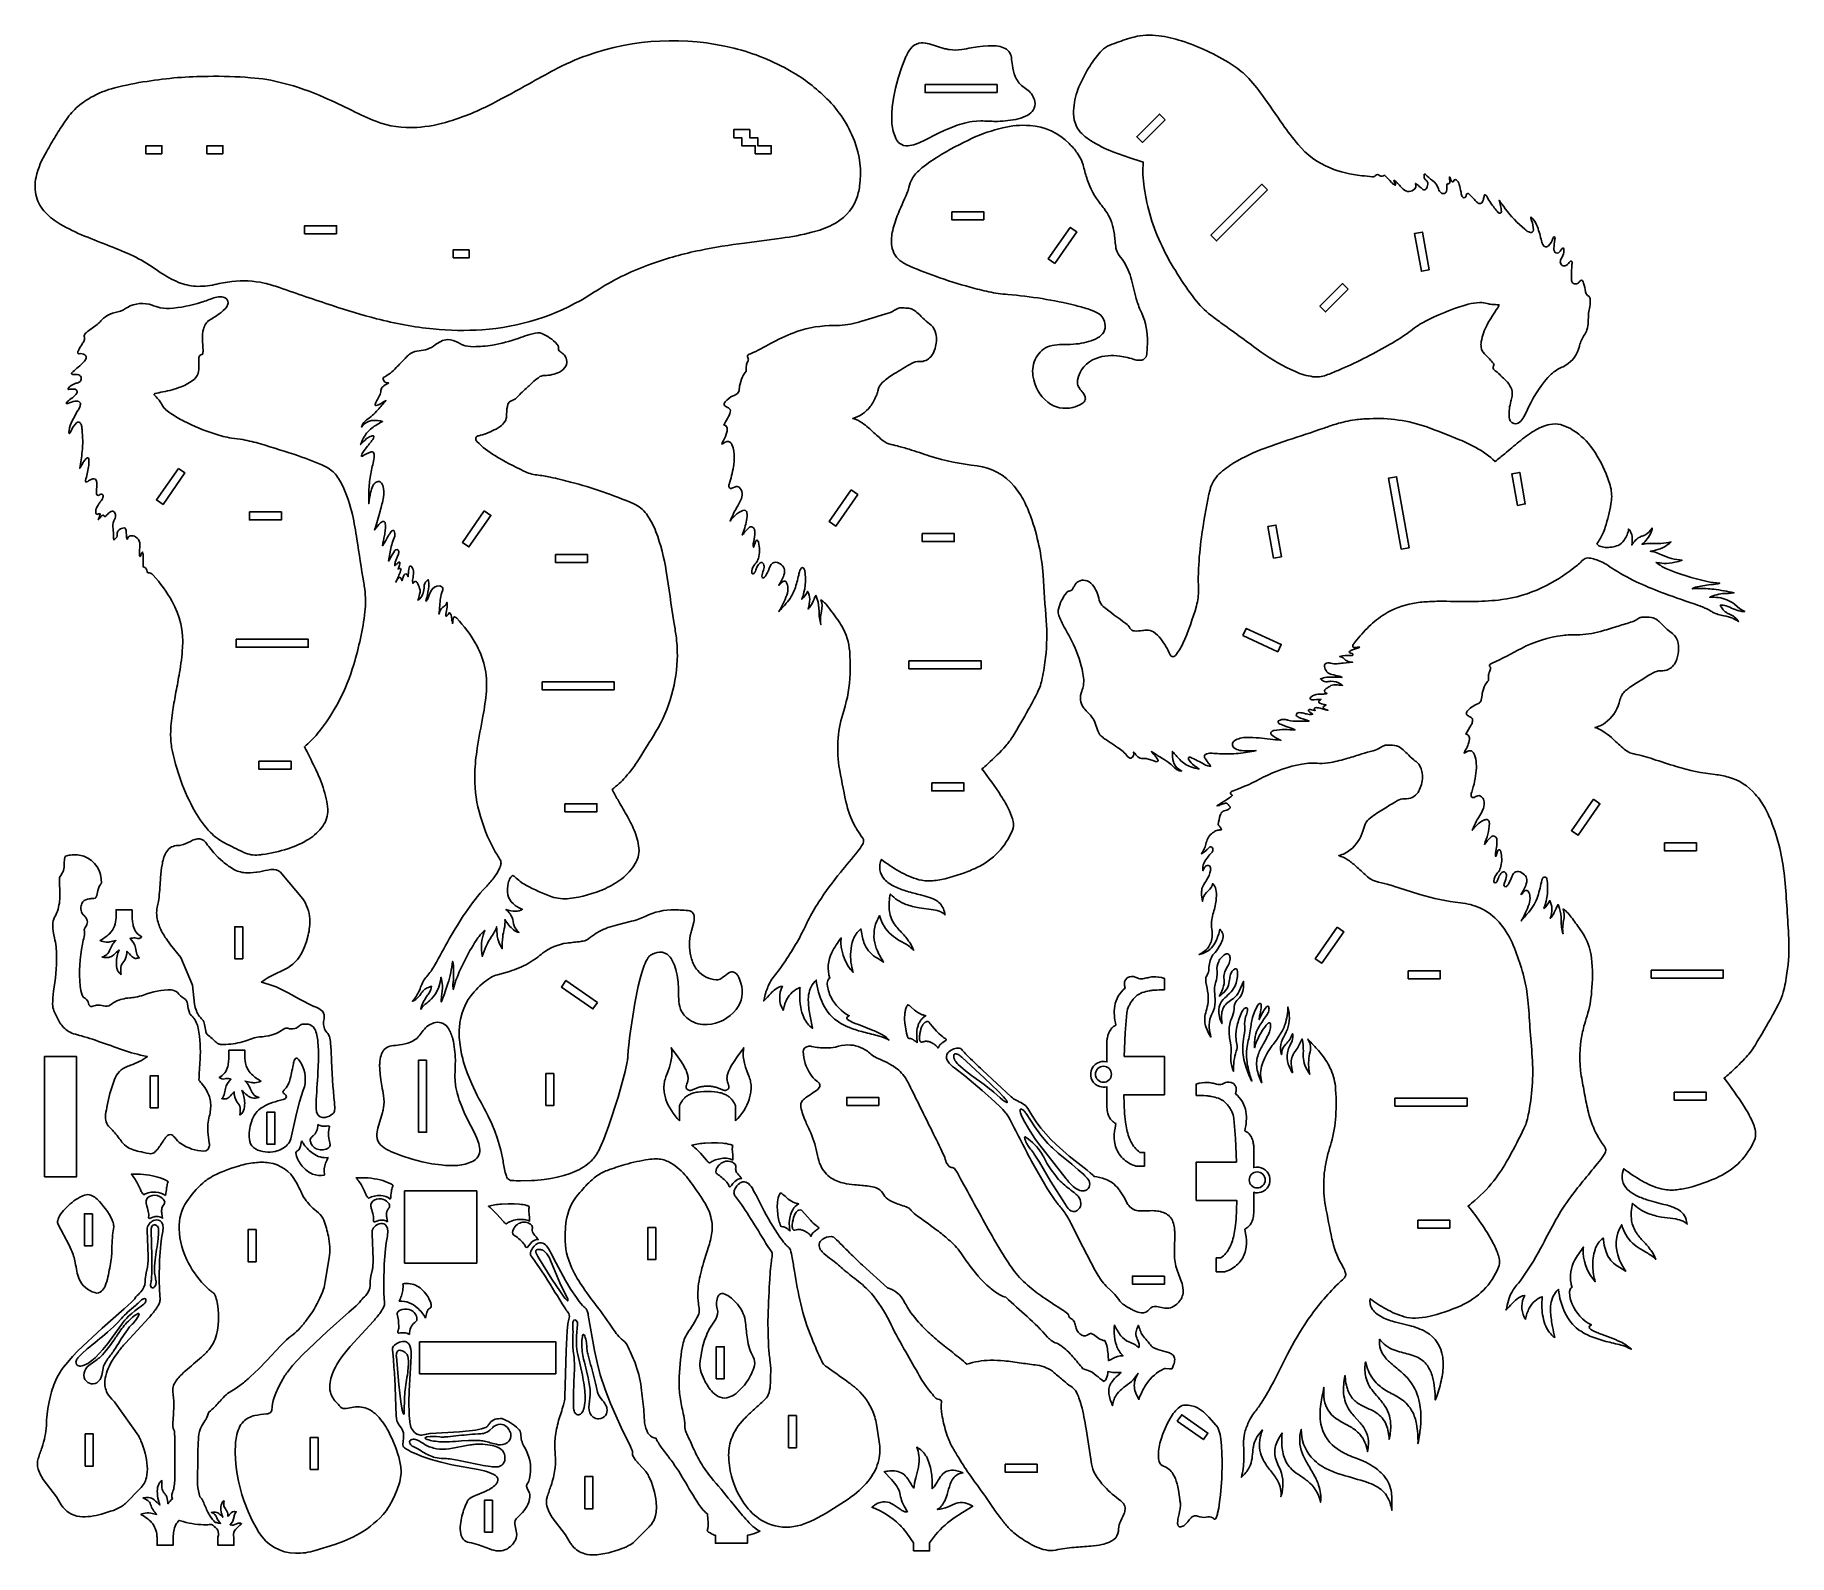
# Model space of a CAD drawing. Extents: x 16.5 to 71.3, y 5.9 to 53.4.
import ezdxf

# ---------------------------------------------------------------- set-up
doc = ezdxf.new("R2010")
doc.units = 0
doc.header["$MEASUREMENT"] = 0
doc.layers.get('0').update_dxf_attribs({"linetype": 'CONTINUOUS'})

msp = doc.modelspace()

# ---------------------------------------------------------------- linework, layer by layer
for points in [[(20.262, 46.062, 0.043949), (19.587, 46.454, 0.018249), (18.866, 46.762, -0.0052), (18.074, 47.076, -0.034793), (17.313, 47.447, -0.071755), (16.851, 47.81, -0.120399), (16.571, 48.295, -0.119099), (16.562, 48.915, -0.081907), (16.883, 49.709, -0.004649), (17.169, 50.196, -0.01167), (17.469, 50.662, -0.0538), (17.815, 51.076, -0.058055), (18.263, 51.398, -0.070925), (19.017, 51.702, -0.026154), (20.025, 51.906, -0.038412), (21.938, 52.062, -0.02244), (23.259, 52.02, -0.046675), (24.263, 51.854, -0.041268), (25.56, 51.402, -0.011292), (26.43, 50.991, 0.021315), (27.174, 50.659, 0.109476), (28.445, 50.466, 0.058378), (29.465, 50.658, 0.046188), (30.823, 51.218, 0.008532), (31.953, 51.829, -0.006303), (32.743, 52.261, -0.03728), (33.764, 52.715, -0.147404), (38.35, 52.939, -0.071157), (40.137, 52.218, -0.063535), (41.253, 51.364, -0.103883), (42.113, 50.052, -0.125822), (42.275, 48.634, -0.058409), (42.171, 48.22, -0.186899), (41.419, 47.424, -0.053724), (40.786, 47.192, -0.029719), (39.836, 47.01), (38.678, 46.858, 0.016937), (37.295, 46.629, 0.037032), (35.773, 46.208, 0.052186), (34.139, 45.421, -0.00447), (33.755, 45.177, -0.119641), (30.489, 44.149, -0.042166), (28.956, 44.176, -0.039221), (27.194, 44.493, -0.016725), (25.816, 44.902, -0.00324), (24.159, 45.466, 0.027526), (23.682, 45.606, 0.084054), (22.677, 45.655, 0.027759), (22.139, 45.56, -0.066396), (21.54, 45.507, -0.080063), (21.01, 45.63, -0.052876), (20.44, 45.939, -0.008373)], [(58.509, 48.969, 0.472542), (58.388, 48.961, -0.22285), (58.29, 48.929, 0.001624), (57.954, 48.958, -0.068121), (56.964, 49.201, -0.12294), (55.967, 49.936, -0.02381), (55.488, 50.56, 0.001574), (54.853, 51.468, 0.042264), (54.363, 52.06, 0.057419), (53.872, 52.446, 0.061287), (52.328, 53.169, 0.042216), (51.616, 53.33, 0.038891), (51.215, 53.349, 0.053878), (50.851, 53.289, 0.024246), (50.302, 53.116, 0.039203), (50.019, 53.002, 0.093957), (49.788, 52.816, 0.045786), (49.472, 52.392, 0.044522), (49.124, 51.736, 0.075403), (48.961, 51.073, 0.062755), (48.979, 50.706, 0.154552), (49.21, 50.278, 0.054283), (49.49, 50.058, 0.050589), (50.184, 49.708, 0.012561), (50.655, 49.539), (51.132, 49.385, 0.056962), (51.159, 48.595, 0.077991), (51.718, 46.758, 0.031223), (52.201, 45.89, 0.021695), (52.736, 45.114, 0.066128), (53.243, 44.606, 0.012098), (53.601, 44.337, -0.002903), (54.811, 43.454, 0.051664), (55.881, 42.841, 0.066066), (56.432, 42.684, 0.116399), (56.841, 42.731, 0.018336), (57.222, 42.882, 0.02908), (58.771, 43.659, 0.025635), (59.361, 44.026, 0.007028), (59.604, 44.208, -0.046863), (60.07, 44.481, -0.049175), (61.282, 44.944, -0.041508), (61.641, 45.002, -0.094251), (61.873, 44.965, 0.043478), (62.016, 44.94, 0.002725), (62.236, 44.93, -0.170198), (62.2, 44.83, 0.034561), (61.869, 44.303, 0.075272), (61.686, 43.779, 0.078691), (61.683, 43.601, 0.149428), (61.785, 43.402), (61.946, 43.239, -0.036385), (62.067, 43.093, -0.259667), (62.06, 42.99, 0.278525), (62.072, 42.917, 0.074068), (62.139, 42.856, -0.021462), (62.459, 42.558, -0.070209), (62.612, 42.343, -0.156754), (62.65, 42.077, -0.042814), (62.613, 41.915, 0.083035), (62.556, 41.442, 0.099043), (62.593, 41.305, 0.410108), (62.836, 41.234, 0.121168), (62.987, 41.382, 0.044531), (63.094, 41.587, -0.071518), (63.765, 42.656, -0.083569), (64.077, 42.916, -0.017319), (64.244, 42.996, 0.199218), (64.727, 43.548, 0.033314), (64.755, 43.66, -0.093942), (64.903, 43.982, 0.043112), (64.986, 44.15, 0.07813), (65.027, 44.388, -0.010511), (65.038, 44.669, -0.045257), (65.073, 44.865, 0.050349), (65.091, 45.106, 0.219237), (65.054, 45.188, -0.050899), (65, 45.223, -0.141018), (64.946, 45.334, 0.034098), (64.88, 45.609, 0.04051), (64.85, 45.674, 0.540897), (64.775, 45.678, -0.124694), (64.695, 45.598, -0.224341), (64.565, 45.592, -0.20451), (64.519, 45.653, -0.08534), (64.499, 45.807, -0.022348), (64.514, 46.087, 0.004974), (64.52, 46.223, 0.092324), (64.522, 46.271, 0.465358), (64.478, 46.287, 0.142161), (64.436, 46.246, -0.140197), (64.308, 46.149, -0.573079), (64.156, 46.298, -0.097038), (64.21, 46.416, 0.11842), (64.265, 46.628, 0.177577), (64.26, 46.689, 0.309517), (64.23, 46.702, 0.161792), (64.204, 46.674, -0.100321), (64.093, 46.554, -0.478851), (63.969, 46.6, -0.115052), (63.956, 46.696, -0.031602), (63.981, 46.956, 0.072918), (63.991, 47.022, 0.578926), (63.942, 47.042, 0.123345), (63.921, 46.999, -0.130178), (63.785, 46.772, -0.108216), (63.722, 46.738, -0.318296), (63.627, 46.784, -0.094082), (63.568, 46.923, 0.021518), (63.443, 47.361, 0.09786), (63.293, 47.616, 0.03274), (63.239, 47.667, 0.121912), (63.258, 47.564, -0.083977), (63.317, 47.268, -0.265467), (63.277, 47.197, -0.227759), (63.167, 47.204, -0.073492), (63.048, 47.287, -0.063951), (62.434, 47.93, -0.001993), (62.243, 48.192, -0.065814), (62.287, 48.026, -0.033038), (62.314, 47.845, -0.636537), (62.231, 47.796, -0.1072), (62.209, 47.816, -0.02213), (61.982, 48.104, -0.035849), (61.87, 48.295, 0.147773), (61.802, 48.369, 0.117008), (61.768, 48.283, -0.065461), (61.727, 48.147, -0.186611), (61.665, 48.096, -0.236214), (61.566, 48.121, -0.068673), (61.472, 48.212, 0.019958), (61.318, 48.376, 0.052886), (61.286, 48.399, 0.456459), (61.216, 48.354, -0.036884), (61.207, 48.309, -0.319333), (61.144, 48.271, -0.244637), (61.079, 48.335, -0.054525), (61.054, 48.446, 0.026472), (61.001, 48.684, 0.168091), (60.905, 48.827, 0.460719), (60.826, 48.808), (60.819, 48.777, -0.371112), (60.784, 48.764, -0.176591), (60.738, 48.832, 0.077651), (60.704, 48.91, 0.04134), (60.693, 48.924, -0.077471), (60.698, 48.844, -0.024305), (60.708, 48.753, -0.387706), (60.669, 48.707, 0.04491), (60.632, 48.713, 0.281354), (60.617, 48.697, 0.124384), (60.611, 48.636, -0.072041), (60.603, 48.477, -0.534247), (60.443, 48.418, -0.168584), (60.349, 48.547, 0.199715), (60.16, 48.805, -0.036089), (59.946, 49.001, 0.100537), (59.924, 49.012, 0.324624), (59.899, 48.994, 0.074546), (59.904, 48.973, -0.02832), (59.9, 48.907, 0.217003), (59.935, 48.844, -0.080053), (59.999, 48.779, -0.174452), (60.015, 48.692, -0.120196), (59.962, 48.546, -0.413352), (59.866, 48.528, -0.05516), (59.809, 48.578, -0.039078), (59.695, 48.677, 0.087231), (59.628, 48.717, 0.316019), (59.633, 48.692, -0.317179), (59.612, 48.547, -0.217836), (59.437, 48.468, -0.214543), (59.243, 48.544, 0.00346), (59.016, 48.782, 0.077735), (58.958, 48.819, 0.105778), (58.983, 48.739, -0.064046), (59.004, 48.688, -0.174397), (58.999, 48.662, -0.098785), (58.887, 48.75, 0.010363), (58.667, 48.973, -0.192388), (58.59, 48.944, -0.226857)], [(47.743, 51.273, 0.184781), (47.538, 51.624, 0.011254), (47.368, 51.749, -0.136454), (47.132, 52.061, -0.060758), (47.045, 52.399, -0.002191), (47.016, 52.649, 0.26826), (46.771, 52.957, 0.07219), (46.543, 53.012, 0.020381), (46.424, 53.019), (46.288, 53.018), (46.133, 53.007), (45.958, 52.986), (45.763, 52.955, -0.008983), (45.462, 52.896, -0.07392), (45.078, 52.899, -0.020643), (44.939, 52.926), (44.45, 53.073, 0.078568), (44.202, 53.109, 0.192811), (43.917, 52.979, 0.07529), (43.762, 52.758, 0.019181), (43.71, 52.649), (43.583, 52.33), (43.479, 52.008), (43.396, 51.691), (43.336, 51.385), (43.297, 51.097, 0.044501), (43.285, 50.58, 0.08879), (43.405, 50.125, 0.107011), (43.533, 49.965, 0.188625), (43.78, 49.892, 0.071924), (44.024, 49.946, 0.017438), (44.135, 49.988), (44.316, 50.071), (44.72, 50.274), (44.94, 50.379), (45.171, 50.478, -0.059152), (45.793, 50.65), (45.924, 50.664), (46.057, 50.67), (46.124, 50.669, 0.016769), (46.581, 50.656, 0.054486), (47.229, 50.736, 0.057388), (47.523, 50.85, 0.122302), (47.699, 51.01, 0.205506)], [(43.755, 48.409, 0.005788), (43.451, 47.706, 0.04105), (43.293, 47.184, 0.080681), (43.28, 46.757, 0.205977), (43.592, 46.268, 0.045633), (43.732, 46.188, 0.024714), (44.648, 45.818, 0.019689), (45.731, 45.481, 0.014897), (46.314, 45.333, 0.031658), (46.9, 45.249, -0.040976), (49.03, 44.904, -0.01316), (49.454, 44.785, -0.054976), (49.766, 44.64, -0.154932), (49.893, 44.477, -0.144626), (49.941, 44.203, -0.175825), (49.818, 43.976, -0.099375), (49.579, 43.833, -0.072382), (48.957, 43.698, -0.016027), (48.52, 43.685, 0.062085), (48.207, 43.636, 0.198695), (47.79, 43.284, 0.162273), (47.689, 42.708, 0.193611), (48.151, 41.886, 0.234306), (48.93, 41.725, 0.074764), (49.222, 41.848, 0.197809), (49.32, 41.973, 0.189058), (49.301, 42.098, 0.050269), (49.221, 42.216, -0.029541), (49.116, 42.36, -0.189313), (49.081, 42.572, -0.273344), (49.661, 43.257, -0.126468), (50.398, 43.327, -0.037935), (50.879, 43.212, 0.078528), (51.053, 43.196, 0.124111), (51.165, 43.238, 0.210924), (51.241, 43.383, 0.022805), (51.264, 43.88, 0.113445), (51.039, 44.768, -0.045804), (50.901, 45.169), (50.789, 45.629, 0.073707), (50.552, 46.226, 0.03925), (50.379, 46.471, -0.127436), (50.28, 46.699, -0.025077), (50.254, 46.921, 0.032606), (50.195, 47.327, 0.107501), (49.907, 47.935, 0.017551), (49.796, 48.073, -0.087371), (49.383, 48.843, -0.025339), (49.269, 49.241, 0.101212), (49.069, 49.671, 0.048029), (48.818, 49.962, 0.184975), (47.59, 50.527, 0.074535), (46.743, 50.456, 0.050622), (45.791, 50.127, 0.03268), (44.717, 49.553, 0.031792), (44.156, 49.147, 0.086048), (43.914, 48.865, 0.069194), (43.816, 48.596, -0.034224)], [(20.016, 36.638, 0.095816), (20.04, 36.573, 0.074993), (20.056, 36.556, -0.218996), (20.136, 36.553, -0.095167), (20.218, 36.49, -0.053438), (20.809, 35.669, -0.14535), (21.134, 34.227, -0.028956), (21.039, 33.443, -0.005522), (20.929, 32.84, 0.006318), (20.831, 32.278, 0.028773), (20.763, 31.598, 0.048976), (20.794, 31.109, 0.07985), (21.524, 29.102, 0.060537), (22.005, 28.454, 0.079086), (22.443, 28.13, 0.011573), (23.047, 27.829, 0.13375), (23.511, 27.752, 0.020815), (23.626, 27.765, 0.040692), (24.42, 27.943, 0.062353), (25.076, 28.246, 0.092105), (25.512, 28.651, 0.167821), (25.667, 29.159, 0.033822), (25.652, 29.328, 0.054737), (25.461, 30.031, 0.021849), (25.267, 30.478, 0.007313), (24.937, 31.129, 0.049451), (25.349, 31.541, 0.097663), (26.48, 33.698, 0.041192), (26.831, 35.341, 0.06018), (26.821, 36.047, 0.009833), (26.792, 36.252, -0.006092), (26.579, 37.608, 0.020295), (26.437, 38.379, 0.047215), (26.148, 39.248, 0.063203), (25.905, 39.642, 0.111532), (25.583, 39.883, 0.026717), (24.758, 40.21, 0.009504), (23.564, 40.588, 0.021715), (23.019, 40.719, 0.016397), (22.665, 40.769, -0.048691), (22.143, 40.896, -0.036248), (21.171, 41.296, -0.029109), (20.773, 41.532, -0.017176), (20.614, 41.65, -0.085201), (20.518, 41.764, 0.024715), (20.4, 41.949, 0.024807), (20.276, 42.083, -0.04084), (20.238, 42.133, -0.205737), (20.282, 42.158, -0.018216), (20.514, 42.207, 0.043688), (21.089, 42.367, 0.072778), (21.496, 42.6, 0.19757), (21.634, 42.861, 0.040996), (21.641, 43.004, 0.003107), (21.64, 43.219, -0.120974), (21.668, 43.335, -0.159708), (21.708, 43.37, -0.058556), (21.76, 43.385, 0.083041), (21.775, 43.506, -0.005976), (21.756, 43.858, -0.067909), (21.786, 44.169, -0.075212), (21.857, 44.336, -0.10325), (21.971, 44.448, 0.016394), (22.278, 44.642, 0.078168), (22.512, 44.869, 0.107064), (22.554, 44.977, 0.391234), (22.406, 45.172, 0.071232), (22.312, 45.18, 0.075225), (22.107, 45.141, -0.007461), (21.723, 45.006, -0.060746), (20.73, 44.817, -0.089836), (20.346, 44.861, -0.022613), (20.187, 44.915, 0.215682), (19.412, 44.847, 0.02234), (19.292, 44.773, -0.049527), (19.196, 44.732), (18.946, 44.665, 0.101395), (18.666, 44.508, 0.026856), (18.587, 44.426, -0.031627), (18.466, 44.318), (18.2, 44.12, 0.052199), (18.08, 44.008, 0.299828), (18.07, 43.917, -0.156841), (18.07, 43.844, -0.077227), (18.014, 43.727, 0.019178), (17.902, 43.548, 0.042434), (17.863, 43.459, 0.201865), (17.872, 43.407, 0.280055), (17.905, 43.397, -0.216956), (18.08, 43.367, -0.214003), (18.125, 43.288, -0.175325), (18.072, 43.17, -0.041328), (17.874, 42.978, 0.005071), (17.719, 42.847, 0.096947), (17.673, 42.805, 0.440139), (17.687, 42.759, 0.184973), (17.727, 42.753, -0.13039), (17.898, 42.737, -0.302127), (17.969, 42.634, -0.279955), (17.924, 42.526, -0.067393), (17.889, 42.506, -0.020218), (17.778, 42.47, 0.148736), (17.561, 42.317, 0.304116), (17.56, 42.292, 0.304116), (17.582, 42.283, -0.057256), (17.742, 42.299, -0.183471), (17.819, 42.268, -0.336207), (17.83, 42.174, -0.093975), (17.693, 42.026, 0.010768), (17.544, 41.911, 0.135226), (17.5, 41.847, 0.211645), (17.553, 41.85, -0.062615), (17.774, 41.919, -0.060972), (17.859, 41.92, -0.163249), (17.929, 41.882, -0.183357), (17.945, 41.821, -0.097747), (17.912, 41.713, -0.025023), (17.846, 41.596, 0.003797), (17.686, 41.306, 0.091572), (17.589, 41.004, 0.070734), (17.594, 40.908, 0.130312), (17.645, 40.976, -0.078542), (17.822, 41.243, -0.235724), (17.9, 41.264, -0.150607), (17.939, 41.234, -0.127587), (17.981, 41.15, -0.038908), (17.995, 41.033, -0.055536), (17.999, 40.348, -0.021613), (17.925, 39.827), (18.018, 39.985, -0.027598), (18.093, 40.09, -0.048062), (18.141, 40.139, -0.518481), (18.204, 40.121, -0.085893), (18.209, 40.055, -0.049411), (18.196, 39.866, -0.033118), (18.103, 39.441, 0.179453), (18.113, 39.398, 0.259467), (18.14, 39.396, 0.078898), (18.201, 39.434, -0.059687), (18.331, 39.495, -0.242789), (18.413, 39.481, -0.153887), (18.457, 39.383, -0.056215), (18.455, 39.238, 0.029849), (18.449, 39.03, 0.643021), (18.542, 38.99, -0.32615), (18.63, 39.009, -0.327713), (18.658, 38.945, -0.123703), (18.588, 38.811, 0.051324), (18.523, 38.709, 0.044607), (18.442, 38.575, 0.164112), (18.427, 38.424, 0.415618), (18.49, 38.389, -0.012072), (18.535, 38.406, -0.127513), (18.558, 38.406, -0.124142), (18.536, 38.31), (18.516, 38.264, 0.059832), (18.503, 38.216, 0.048074), (18.576, 38.301, -0.063431), (18.615, 38.345, -0.107144), (18.648, 38.361, -0.276164), (18.676, 38.347, 0.08354), (18.694, 38.322, 0.281542), (18.717, 38.32, 0.110862), (18.77, 38.367, -0.035105), (18.886, 38.469, -0.244789), (18.981, 38.476, -0.184927), (19.024, 38.426, -0.192746), (19.026, 38.268, -0.054575), (18.986, 38.18, 0.180076), (18.964, 37.935, -0.04595), (18.978, 37.692, 0.072881), (18.993, 37.589, 0.311275), (19.007, 37.599, -0.114641), (19.054, 37.644, 0.201899), (19.096, 37.713, 0.035248), (19.093, 37.795, -0.228913), (19.157, 37.906, -0.136638), (19.311, 37.965, -0.33239), (19.357, 37.93, -0.094938), (19.377, 37.841, 0.029527), (19.387, 37.672, 0.038184), (19.402, 37.607, 0.203815), (19.417, 37.622, -0.297837), (19.51, 37.714, -0.195538), (19.67, 37.681, -0.242876), (19.796, 37.493, -0.040777), (19.797, 37.355, 0.0158), (19.794, 37.105, 0.241284), (19.81, 37.065, 0.064308), (19.83, 37.1, -0.04474), (19.86, 37.175, -0.099132), (19.887, 37.205, -0.091287), (19.903, 37.13, -0.006054), (19.9, 36.747, -0.277732), (20, 36.681, -0.07016)], [(42.137, 28.642, -0.072368), (41.848, 29.418, -0.013019), (41.631, 30.531, -0.116204), (41.779, 32.255, 0.073879), (41.976, 33.41, 0.02178), (41.965, 34.105, 0.113228), (41.719, 34.89, 0.019313), (41.634, 35.027, 0.010285), (41.276, 35.521, 0.049822), (41.179, 35.627, 0.02213), (41.068, 35.717, -0.137475), (41.084, 35.35, 0.09706), (41.065, 34.943, -0.080757), (41.01, 35.364, 0.080103), (40.951, 35.737, 0.016507), (40.91, 35.856, 0.058574), (40.881, 35.806, -0.04715), (40.753, 35.54, -0.039815), (40.668, 35.426, 0.081273), (40.716, 35.736, 0.107299), (40.653, 35.98, -0.101159), (40.47, 35.736, 0.133809), (40.563, 36.631, 0.104396), (40.526, 36.708, 0.4885), (40.453, 36.704, 0.073098), (40.412, 36.63, 0.034147), (40.374, 36.488, -0.030418), (40.25, 36.052, -0.093737), (39.984, 35.609, -0.010797), (39.87, 35.479, 0.011618), (39.758, 35.348, 0.04554), (40, 35.862, 0.110313), (40.031, 36.134, 0.102475), (39.978, 36.279, 0.330465), (39.911, 36.298, 0.128215), (39.833, 36.244), (39.795, 36.205, -0.056296), (39.753, 36.17, 0.05712), (39.911, 36.486, 0.063771), (39.935, 36.607, 0.204711), (39.867, 36.777, 0.1186), (39.708, 36.88, 0.317363), (39.518, 36.822, 0.087814), (39.45, 36.692, -0.086223), (39.333, 36.459, -0.115707), (39.27, 36.407, -0.375476), (39.237, 36.417, -0.193366), (39.228, 36.496, 0.006299), (39.287, 36.689, 0.15773), (39.277, 36.838, 0.45588), (39.169, 36.867, 0.121773), (39.079, 36.757, 0.025354), (39.02, 36.616, -0.091876), (38.969, 36.536, -0.644123), (38.91, 36.559, -0.192504), (38.97, 36.783, -0.021205), (39.046, 36.872, 0.099279), (39.114, 37.007, 0.134086), (39.117, 37.514, 0.148282), (39.083, 37.571, 0.394868), (39.047, 37.567, 0.087766), (39.009, 37.49, -0.019707), (38.985, 37.401, -0.066465), (38.965, 37.36, -0.101817), (38.956, 37.465, 0.005332), (38.999, 37.755, 0.032812), (39.002, 37.862, 0.156324), (38.96, 37.969, 0.364394), (38.841, 37.983, 0.075758), (38.71, 37.86, -0.004678), (38.609, 37.736, 0.04602), (38.746, 38.2, 0.072516), (38.757, 38.436, 0.251245), (38.708, 38.507, 0.181791), (38.634, 38.506, 0.107855), (38.387, 38.351, 0.048237), (38.23, 38.174, -0.025583), (38.433, 38.593, 0.036002), (38.567, 38.835, 0.11715), (38.607, 39.043, 0.200358), (38.51, 39.234, 0.272059), (38.395, 39.249), (38.289, 39.205, -0.154473), (38.232, 39.197, -0.187571), (38.21, 39.214, -0.199731), (38.196, 39.302, -0.029204), (38.222, 39.392, 0.03816), (38.345, 39.941, 0.063897), (38.347, 40.355, 0.069224), (38.286, 40.564, 0.119133), (38.225, 40.641, 0.20942), (38.134, 40.658, 0.100137), (38.02, 40.603, -0.131398), (37.971, 40.583, -0.048161), (38.025, 40.691, 0.073856), (38.13, 40.954, 0.076446), (38.136, 41.09, 0.160887), (38.102, 41.151, 0.128942), (38.04, 41.172, -0.119306), (38.054, 41.215, 0.013318), (38.185, 41.44, 0.058599), (38.237, 41.572, 0.157944), (38.232, 41.656, 0.110707), (38.204, 41.689, 0.041932), (38.095, 41.753, -0.20133), (38.043, 41.81, -0.147883), (38.047, 41.848, -0.074235), (38.075, 41.894, -0.115424), (38.327, 42.088, 0.025639), (38.434, 42.139, 0.239771), (38.511, 42.252), (38.53, 42.384, -0.049589), (38.616, 42.678, -0.090983), (38.737, 42.853, -0.033442), (38.739, 43.033, -0.107902), (38.784, 43.157, 0.175256), (38.798, 43.256, 0.062824), (38.773, 43.306, -0.395309), (38.793, 43.362, -0.026388), (38.951, 43.438, 0.017821), (39.574, 43.758, -0.038158), (40.314, 44.091, -0.087709), (41.473, 44.279, 0.064684), (42.162, 44.365, 0.012478), (42.347, 44.416, 0.001256), (43.166, 44.667, 0.078682), (43.427, 44.796, -0.153023), (43.621, 44.834, 0.00732), (43.815, 44.82, -0.123438), (43.95, 44.775, -0.04468), (44.103, 44.658, -0.006183), (44.297, 44.467, 0.021229), (44.508, 44.293, -0.173316), (44.658, 44.023, -0.124233), (44.631, 43.566, -0.105892), (44.497, 43.306, -0.23034), (44.147, 43.156, 0.138003), (43.893, 43.099, 0.001332), (43.362, 42.779, 0.04333), (42.995, 42.512, 0.107282), (42.874, 42.344, 0.042863), (42.844, 42.23, -0.04307), (42.794, 42.086, -0.063856), (42.607, 41.748, -0.162699), (42.063, 41.382, -0.08012), (42.355, 41.241, -0.035438), (42.551, 41.09, -0.002832), (42.892, 40.781, 0.030554), (43.059, 40.649, 0.073925), (43.19, 40.587, 0.01298), (43.455, 40.521, -0.012643), (43.819, 40.418, -0.003217), (44.47, 40.204, 0.050106), (45.943, 39.899, -0.190981), (47.099, 39.266, -0.060071), (47.411, 38.796, -0.033689), (47.621, 38.305, -0.070329), (48.003, 36.485, 0.000867), (48.101, 35.075, -0.045678), (48.083, 33.918, -0.017739), (47.979, 33.27, -0.063722), (47.83, 32.828, -0.013917), (47.552, 32.3, -0.005028), (47.056, 31.45, -0.037354), (46.845, 31.161, -0.02405), (46.282, 30.598, -0.011954), (46.093, 30.436, -0.020298), (46.69, 29.6, -0.030212), (46.954, 29.131, -0.052109), (47.072, 28.793, -0.150271), (47.047, 28.521, -0.187965), (45.935, 27.357, -0.028023), (45.49, 27.175, -0.02766), (44.945, 27.008, -0.043257), (44.494, 26.942, -0.067309), (44.127, 26.978, -0.060689), (43.521, 27.235, -0.039676), (42.959, 27.611, 0.299532), (43.051, 26.989, 0.087), (43.368, 26.766, 0.045821), (43.754, 26.617, 0.011316), (44.178, 26.504, -0.010703), (44.457, 26.426, -0.074593), (44.713, 26.297, -0.174765), (44.922, 25.977, -0.037408), (44.939, 25.876, 0.113296), (44.812, 25.971, 0.068641), (44.582, 26.038), (44.137, 26.101, -0.047579), (43.721, 26.208, -0.109363), (43.236, 26.53, 0.076069), (43.199, 26.049, 0.12384), (43.355, 25.603, 0.039931), (43.619, 25.294, -0.044461), (43.861, 24.981, -0.048674), (43.96, 24.776, 0.073284), (43.788, 24.921, 0.011531), (43.533, 25.072, -0.042965), (43.267, 25.256, -0.149929), (42.898, 25.857, 0.167713), (42.731, 25.1, 0.073265), (42.831, 24.756, 0.03001), (42.93, 24.562, 0.012807), (43.024, 24.407, 0.010715), (42.775, 24.562, -0.178967), (42.409, 25.017, -0.039776), (42.352, 25.23, -0.013692), (42.318, 25.442, 0.14529), (42.074, 25.108, 0.073676), (41.998, 24.73, 0.090771), (42.073, 24.081, -0.17418), (41.692, 24.993, -0.04076), (41.701, 25.16, 0.046058), (41.41, 24.707, 0.203272), (41.346, 23.905, 0.19202), (41.3, 23.866, 0.154062), (41.267, 23.711, 0.103542), (41.383, 23.309, 0.154317), (41.95, 22.729, 0.083761), (41.889, 22.688, 0.389363), (41.902, 22.615, 0.067936), (42.088, 22.511, -0.001676), (42.697, 22.274, -0.040309), (43.026, 22.111, -0.06865), (43.197, 21.971, 0.061537), (42.889, 22.096, 0.006694), (42.402, 22.22, -0.026967), (41.978, 22.352, -0.041157), (41.654, 22.511, -0.144989), (41.131, 23.098, -0.089004), (40.923, 23.845, 0.178602), (40.684, 23.379, 0.039721), (40.674, 23.215, 0.038641), (40.719, 22.774, 0.00965), (40.806, 22.339, -0.13299), (40.535, 22.675, -0.064005), (40.436, 23, -0.05419), (40.405, 23.416, -0.018679), (40.416, 23.609, 0.198126), (40.005, 23.245, 0.041469), (39.929, 23.052, 0.016575), (39.888, 22.902, -0.261117), (39.867, 23.651, 0.11613), (39.649, 23.562, 0.032512), (39.505, 23.427, -0.008994), (39.282, 23.195, 0.03751), (39.328, 23.394, -0.033272), (39.36, 23.497, -0.003632), (39.429, 23.675, -0.051996), (39.539, 23.869), (39.761, 24.163, 0.039199), (40.484, 25.329, 0.003776), (40.66, 25.693, -0.030703), (41.002, 26.286, -0.02348), (41.678, 27.206, -0.002814), (42.222, 27.87, 0.043735), (42.373, 28.088, 0.187406), (42.394, 28.231, 0.069781), (42.376, 28.27, -0.013916), (42.193, 28.546, -0.012968)], [(29.567, 34.969, 0.020055), (29.579, 35.11, -0.060136), (29.593, 35.157, -0.279762), (29.63, 35.181, -0.168932), (29.701, 35.139, -0.051067), (30.276, 34.376, -0.155047), (30.62, 32.866, -0.027928), (30.513, 32.08, 0.007238), (30.337, 31.081, 0.028967), (30.258, 30.312, 0.074267), (30.395, 29.106, 0.066044), (30.877, 27.888, 0.007906), (31.055, 27.598, -0.162679), (31.077, 27.475, -0.070518), (31.024, 27.315, -0.057693), (30.851, 27.033, -0.026489), (30.601, 26.746, 0.042284), (29.967, 25.945, 0.018242), (29.462, 25.128, 0.004023), (29.005, 24.304, -0.060794), (28.758, 23.96, 0.086601), (28.567, 23.619, -0.090637), (28.362, 23.247, -0.02392), (28.304, 23.185, 0.188182), (28.564, 23.397, -0.175135), (28.813, 23.617, -0.023184), (28.904, 23.651, -0.118251), (28.837, 23.449, -0.031794), (28.766, 23.343, 0.026785), (28.652, 23.158, 0.077026), (28.577, 22.934, -0.067616), (28.667, 23.046, -0.008769), (28.851, 23.208, 0.156776), (29.169, 23.741, 0.033382), (29.203, 23.933, -0.079371), (29.247, 23.674, -0.054201), (29.222, 23.33, 0.053871), (29.214, 23.164, 0.038903), (29.243, 23.23, 0.009287), (29.421, 23.736, 0.050482), (29.564, 24.426, -0.069148), (29.598, 24.15, -0.028796), (29.581, 23.766, 0.067967), (29.589, 23.55, -0.036164), (29.671, 23.838, -0.058782), (30.357, 25.159, -0.049387), (30.507, 25.34, -0.026304), (30.571, 25.396, 0.124774), (30.472, 24.756, 0.020766), (30.492, 24.582, -0.073825), (30.782, 25.208, 0.009793), (30.894, 25.382, 0.084693), (30.942, 25.509, 0.019747), (30.961, 25.21, 0.082244), (31.057, 24.926, 0.019063), (31.117, 24.822, -0.036325), (31.13, 25.19, -0.026425), (31.18, 25.448, 0.066476), (31.201, 25.733, 0.096788), (31.473, 25.412, 0.116157), (31.643, 25.332, -0.026073), (31.549, 25.43, -0.15081), (31.455, 25.669, 0.138701), (31.359, 25.908, 0.056276), (31.231, 26.051, 0.093564), (31.537, 25.992, 0.139041), (31.748, 26.055, -0.116903), (31.456, 26.232, -0.168219), (31.29, 26.506, -0.083923), (31.305, 26.873, -0.066568), (31.366, 27.029, -0.142693), (31.453, 27.111), (31.47, 27.103, -0.047693), (31.509, 27.065, 0.054516), (31.855, 26.806, 0.038172), (32.666, 26.446, 0.108398), (33.21, 26.391, 0.073413), (34.326, 26.697, 0.05551), (34.848, 27.008, 0.090073), (35.267, 27.482, 0.049961), (35.359, 27.684, 0.094579), (35.384, 27.961, 0.082812), (35.237, 28.522, 0.025033), (34.993, 29.007, 0.004518), (34.722, 29.478, -0.00947), (34.546, 29.794, 0.049697), (34.965, 30.184, 0.044365), (35.375, 30.725, 0.001614), (35.904, 31.582, 0.132861), (36.584, 33.991, 0.036087), (36.543, 34.589, 0.008147), (36.476, 35.025, -0.001421), (36.237, 36.614, 0.05004), (35.917, 37.841, 0.065672), (35.622, 38.398, 0.131686), (35.226, 38.714, 0.038454), (33.253, 39.391, 0.009692), (32.617, 39.548, 0.030801), (32.199, 39.615, -0.082097), (31.789, 39.736, -0.023289), (30.889, 40.218, -0.062484), (30.327, 40.659, -0.224886), (30.289, 40.767, -0.22693), (30.33, 40.822, -0.063935), (30.441, 40.855, 0.056796), (30.923, 41.05, 0.022015), (31.049, 41.129, 0.086352), (31.203, 41.29, 0.078374), (31.238, 41.376, 0.057276), (31.253, 41.527, -0.066349), (31.294, 41.822, -0.262842), (31.408, 41.934, 0.125745), (31.559, 42.023, 0.013785), (31.701, 42.166, -0.016765), (31.866, 42.319, 0.008728), (32.105, 42.544, -0.036794), (32.295, 42.685, -0.132068), (32.433, 42.724, 0.121768), (32.907, 42.829, 0.149683), (33.098, 43.012, 0.340256), (33.025, 43.39, 0.038056), (32.922, 43.468, -0.293732), (32.872, 43.598, 0.147455), (32.863, 43.641, 0.061954), (32.831, 43.688, 0.077099), (32.597, 43.897, 0.062198), (32.351, 44.034, 0.092639), (32.232, 44.052, 0.046621), (31.901, 43.981, 0.014622), (31.611, 43.881, -0.039554), (30.81, 43.67, -0.041544), (30.213, 43.621, -0.077366), (29.88, 43.675, -0.056515), (29.74, 43.748, 0.126943), (29.422, 43.841, 0.122538), (29.198, 43.786, 0.046323), (29.025, 43.674, -0.151902), (28.521, 43.493, 0.116374), (28.255, 43.41, 0.045546), (28.187, 43.357, 0.026568), (28.083, 43.252, -0.014231), (27.801, 42.966, -0.092538), (27.419, 42.665, 0.371042), (27.394, 42.606, 0.244214), (27.488, 42.498, 0.09846), (27.57, 42.492, -0.168317), (27.548, 42.472, 0.048055), (27.383, 42.369, 0.206494), (27.326, 42.254, -0.101644), (27.283, 42.093, -0.027936), (27.197, 41.936), (27.167, 41.88, 0.042583), (27.144, 41.821, 0.343745), (27.16, 41.783, 0.169579), (27.174, 41.781, 0.080991), (27.334, 41.848, -0.014851), (27.485, 41.938, 0.010857), (27.229, 41.647, -0.065233), (26.88, 41.333, 0.135819), (26.739, 41.161, 0.044205), (26.723, 41.11, -0.131503), (26.938, 41.289, -0.094186), (27.068, 41.316, -0.090596), (27.38, 41.289, 0.033538), (27.04, 41.077, 0.101146), (26.809, 40.81, 0.029393), (26.691, 40.566, -0.021218), (26.882, 40.749, -0.11125), (27.039, 40.832, -0.064504), (27.08, 40.839, -0.206741), (27.11, 40.824, -0.213385), (27.11, 40.808, -0.091645), (27.019, 40.654, 0.02779), (26.913, 40.514), (26.802, 40.375, 0.077474), (26.731, 40.248, 0.042437), (26.718, 40.196, 0.157578), (26.751, 40.206, -0.067802), (27.022, 40.334, -0.49619), (27.116, 40.269, -0.082601), (27.1, 40.045, 0.01182), (27, 39.6, 0.024523), (26.968, 39.354, 0.018698), (26.946, 38.875, 0.01221), (26.95, 38.715, -0.016518), (27.008, 39.07, -0.051017), (27.073, 39.272, -0.097515), (27.145, 39.372, -0.221721), (27.279, 39.407, -0.178184), (27.349, 39.358, -0.093771), (27.386, 39.286, -0.112098), (27.407, 38.92, -0.023806), (27.305, 38.488, -0.005214), (27.132, 37.898, -0.052751), (27.313, 38.121, -0.09292), (27.382, 38.164, -0.404011), (27.456, 38.13, -0.09675), (27.465, 38.099, -0.06484), (27.465, 37.896, -0.017261), (27.439, 37.722, -0.009702), (27.373, 37.404, 0.042015), (27.447, 37.513, -0.031868), (27.628, 37.819, -0.028481), (27.674, 37.874, -0.238253), (27.724, 37.885, -0.180148), (27.739, 37.871, -0.108056), (27.762, 37.79, 0.007815), (27.766, 37.705, 0.062107), (27.625, 37.267), (27.568, 36.926, 0.04252), (27.605, 36.982, -0.025694), (27.763, 37.254, -0.314724), (27.834, 37.284, -0.314724), (27.886, 37.228, -0.098845), (27.861, 37.101, 0.016331), (27.777, 36.889, 0.078647), (27.759, 36.779, -0.048034), (27.829, 36.839, -0.080617), (27.895, 36.889, -0.094315), (27.914, 36.893, -0.318948), (27.923, 36.877, -0.115287), (27.91, 36.796, 0.017906), (27.864, 36.679, -0.134192), (27.917, 36.699, -0.357321), (27.949, 36.673, -0.141261), (27.944, 36.619, -0.025304), (27.872, 36.443, 0.007077), (27.794, 36.268, -0.077116), (27.847, 36.363, -0.108775), (27.882, 36.407, -0.441145), (27.95, 36.39, -0.068952), (27.977, 36.313, 0.080591), (27.998, 36.356, -0.058547), (28.053, 36.492, -0.268217), (28.114, 36.526, -0.235272), (28.145, 36.505, -0.061369), (28.164, 36.46, 0.04748), (28.175, 36.435, -0.011897), (28.201, 36.669, -0.058015), (28.225, 36.758, -0.439069), (28.27, 36.765, -0.154183), (28.293, 36.739, -0.039773), (28.333, 36.664, -0.092947), (28.348, 36.566, -0.026314), (28.323, 36.368, 0.087976), (28.327, 36.228, -0.169244), (28.395, 36.291, -0.264153), (28.443, 36.28, -0.119066), (28.461, 36.256, -0.013223), (28.537, 36.074, -0.107195), (28.549, 35.954, -0.019475), (28.538, 35.893, -0.01655), (28.485, 35.702, 0.098263), (28.541, 35.75, 0.186868), (28.679, 36.129, -0.210185), (28.749, 36.3, -0.008874), (28.804, 36.35, -0.099701), (28.822, 36.13, -0.037307), (28.76, 35.791, 0.013695), (28.732, 35.672, 0.101055), (28.79, 35.754, -0.005312), (28.887, 35.99, -0.303668), (29.165, 36.154, -0.507385), (29.255, 35.999, 0.091481), (29.185, 35.764, 0.010378), (29.167, 35.539, -0.004204), (29.141, 35.269, -0.08858), (29.214, 35.432, -0.104722), (29.294, 35.504, 0.158353), (29.39, 35.636, -0.053272), (29.392, 35.49, -0.024415), (29.356, 35.267, 0.088623), (29.354, 35.224, 0.089337), (29.361, 35.204, 0.108049), (29.423, 35.256, -0.011557), (29.474, 35.319, -0.176586), (29.506, 35.277, -0.034364), (29.527, 35.201, -0.01041), (29.551, 35.046, 0.023915)], [(57.89, 34.236, 0.110249), (57.827, 34.236, -0.069357), (57.712, 34.225, -0.254375), (57.674, 34.254, -0.195347), (57.689, 34.326, -0.057062), (57.753, 34.404, -0.030217), (58.176, 34.88, -0.049401), (58.671, 35.272, -0.098063), (59.546, 35.604, -0.03105), (60.008, 35.659, -0.015742), (60.475, 35.672, 0.005027), (61.499, 35.666, 0.026987), (62.324, 35.722, 0.079211), (63.568, 36.091, 0.058894), (64.582, 36.712, 0.023117), (64.864, 36.962, -0.200838), (65.018, 37.025, -0.055662), (65.187, 36.996, -0.068955), (65.583, 36.825, -0.011762), (65.848, 36.655, 0.035064), (66.622, 36.236, 0.020584), (67.411, 35.911, 0.005771), (68.466, 35.543, -0.041071), (68.791, 35.402, -0.005465), (68.911, 35.331, 0.085659), (69.265, 35.22, -0.045794), (69.537, 35.139, -0.056107), (69.714, 35.039, 0.194944), (69.439, 35.267, -0.035562), (69.339, 35.317, -0.096281), (69.217, 35.44, -0.02853), (69.151, 35.549, -0.11021), (69.33, 35.528, -0.030312), (69.554, 35.433, 0.053777), (69.792, 35.36, 0.047181), (69.914, 35.352, -0.07172), (69.764, 35.437), (69.592, 35.578, 0.139602), (69.097, 35.785, 0.051487), (68.821, 35.795, -0.055295), (68.923, 35.842, -0.086417), (69.409, 35.918, 0.046557), (69.579, 35.94, 0.01708), (68.944, 36.047, 0.030831), (68.47, 36.074, 0.017956), (68.273, 36.065, -0.06024), (68.492, 36.137, -0.023435), (68.721, 36.173, -0.0035), (69.005, 36.207, 0.077372), (69.131, 36.242, -0.042001), (68.736, 36.29, -0.050983), (67.446, 36.7, -0.058466), (67.143, 36.886, 0.021741), (67.383, 36.854, 0.075188), (67.732, 36.888, 0.02481), (67.958, 36.951, -0.072462), (67.316, 37.117, 0.002512), (67.117, 37.202, 0.084174), (66.967, 37.234, 0.028857), (67.277, 37.311, 0.084355), (67.527, 37.453, 0.016017), (67.614, 37.524, -0.076831), (66.972, 37.48, 0.033953), (66.855, 37.474, 0.016224), (66.701, 37.45, 0.116639), (66.996, 37.828, 0.10824), (67.019, 37.955, -0.160307), (66.792, 37.736, -0.020077), (66.687, 37.701, 0.118622), (66.503, 37.576, 0.056735), (66.383, 37.424, 0.071798), (66.394, 37.701, 0.112281), (66.326, 37.888, 0.042976), (66.289, 37.932, -0.127297), (66.144, 37.583, -0.139663), (65.959, 37.418, -0.103129), (65.559, 37.355, -0.070306), (65.387, 37.391, -0.139531), (65.299, 37.463, 0.031574), (65.48, 37.783, 0.033688), (65.557, 37.984, 0.027922), (65.736, 38.71, 0.089098), (65.739, 39.176, 0.043241), (65.586, 39.648, 0.069097), (65.097, 40.517, 0.099062), (64.469, 41.062, 0.055164), (64.164, 41.186, 0.114018), (63.83, 41.194, 0.083585), (63.331, 40.988, 0.031644), (62.863, 40.651, 0.006245), (62.42, 40.28, -0.012228), (62.121, 40.039, 0.060098), (61.519, 40.47, 0.032892), (61.011, 40.714, 0.012103), (59.988, 41.114, 0.096467), (58.192, 41.373, 0.018174), (57.744, 41.337, 0.043455), (57.158, 41.206, 0.013124), (56.778, 41.079, -0.004811), (55.638, 40.697, 0.006416), (54.938, 40.456, 0.044644), (53.959, 39.992, 0.051416), (53.504, 39.648, 0.145762), (53.217, 39.155, 0.017655), (53.183, 39.012, 0.01655), (52.95, 37.674, 0.020828), (52.858, 36.687, 0.022262), (52.859, 36.029, -0.070317), (52.793, 35.529, -0.036845), (52.368, 34.349, -0.068792), (52.136, 33.982, -0.091833), (52.084, 33.944, -0.327512), (51.997, 33.969, -0.072774), (51.974, 34.001, 0.053577), (51.683, 34.495, 0.079339), (51.45, 34.716, 0.152945), (51.241, 34.771, 0.027119), (51.113, 34.754, -0.042613), (50.859, 34.744, -0.250257), (50.715, 34.832, 0.130871), (50.587, 34.982, -0.021834), (49.882, 35.512, -0.141466), (49.754, 35.707, 0.136385), (49.547, 36.187, 0.168818), (49.319, 36.325, 0.167635), (49.109, 36.292, 0.129787), (48.983, 36.158, 0.018982), (48.937, 36.069, -0.151925), (48.875, 36.004, -0.072325), (48.816, 35.992, 0.165154), (48.741, 35.946, 0.109853), (48.482, 35.422, 0.077887), (48.478, 35.308, 0.043691), (48.525, 35.158, 0.031225), (48.631, 34.927, -0.014432), (48.905, 34.423, -0.055078), (49.222, 33.547, -0.025038), (49.268, 33.284, -0.062536), (49.262, 33.042, -0.050482), (49.21, 32.869, 0.100672), (49.172, 32.588, 0.130159), (49.256, 32.363, 0.034671), (49.305, 32.3, 0.004668), (49.483, 32.115, -0.101238), (49.634, 31.862), (49.715, 31.622, 0.118116), (49.812, 31.472, 0.04113), (49.924, 31.38, -0.002898), (50.383, 31.071, -0.073029), (50.677, 30.79, 0.249937), (50.746, 30.77, 0.394335), (50.828, 30.964, -0.131701), (50.849, 30.947, 0.014317), (50.96, 30.818, 0.244911), (51.12, 30.765, -0.095856), (51.255, 30.754, -0.008794), (51.534, 30.662, 0.328193), (51.595, 30.685, 0.18721), (51.595, 30.7, 0.083905), (51.501, 30.844, -0.024261), (51.389, 30.976, 0.013108), (51.716, 30.775, -0.033522), (51.968, 30.599, -0.008892), (52.094, 30.482, 0.060371), (52.202, 30.404, 0.112928), (52.336, 30.371, -0.107204), (52.143, 30.52, -0.105157), (52.079, 30.654, -0.094506), (52.045, 30.985, 0.021477), (52.271, 30.728, 0.116316), (52.617, 30.505, 0.027086), (52.877, 30.433, 0.015978), (52.728, 30.538, -0.11479), (52.546, 30.741, -0.328521), (52.55, 30.79, -0.328521), (52.598, 30.801, -0.024781), (53.047, 30.574, 0.074741), (53.185, 30.526, 0.046363), (53.238, 30.522, 0.076723), (53.164, 30.619, -0.041519), (53.098, 30.718, 0.028656), (53.058, 30.776, -0.222996), (53.048, 30.867, -0.185093), (53.072, 30.891, -0.107614), (53.244, 30.926, -0.024605), (53.333, 30.923, 0.017104), (53.815, 30.905, 0.035818), (54.391, 30.96, 0.01125), (54.655, 31.008, -0.042452), (54.146, 31.017, -0.132414), (53.963, 31.099, -0.488687), (53.978, 31.316, -0.131071), (54.358, 31.422, -0.026969), (54.751, 31.404, -0.001658), (55.429, 31.331, 0.073029), (55.372, 31.356, -0.063077), (55.145, 31.496, -0.401455), (55.132, 31.599, -0.144956), (55.177, 31.625, -0.045014), (55.223, 31.636, -0.055704), (55.546, 31.664, -0.007778), (55.873, 31.655, 0.025224), (55.781, 31.696, -0.007767), (55.526, 31.788, -0.01989), (55.37, 31.857, -0.518717), (55.358, 31.941, -0.181117), (55.554, 31.98, -0.03993), (55.649, 31.959, 0.057308), (55.98, 31.925, -0.007512), (56.309, 31.928, 0.032193), (56.047, 32.024, -0.050166), (55.939, 32.075, -0.542684), (55.933, 32.173, -0.173876), (56.003, 32.194, -0.060255), (56.195, 32.161, 0.035065), (56.351, 32.137, 0.048382), (56.422, 32.142, 0.010354), (56.301, 32.237, -0.660162), (56.319, 32.294, -0.11096), (56.345, 32.294, -0.006423), (56.432, 32.273, -0.093672), (56.474, 32.268, 0.081451), (56.501, 32.263, -0.316278), (56.493, 32.276, -0.44444), (56.482, 32.339, -0.165573), (56.501, 32.349, -0.080795), (56.653, 32.334, -0.013094), (56.799, 32.292, 0.032953), (56.899, 32.27, -0.091483), (56.772, 32.324, -0.540052), (56.776, 32.401), (56.788, 32.409, 0.043819), (56.842, 32.437, -0.035431), (56.644, 32.487, -0.65654), (56.634, 32.577, -0.050727), (56.665, 32.595, 0.072995), (56.687, 32.612, -0.013968), (56.398, 32.595, -0.223771), (56.35, 32.616, -0.253394), (56.347, 32.649, -0.099898), (56.368, 32.679, -0.184001), (56.594, 32.766), (56.722, 32.768, 0.072848), (56.865, 32.797, -0.05514), (56.804, 32.835, -0.38499), (56.798, 32.909, -0.116844), (56.843, 32.945, 0.016398), (56.954, 33.015, -0.145315), (57.125, 33.064, -0.028605), (57.202, 33.061, 0.006036), (57.355, 33.043, 0.075255), (57.303, 33.088, 0.139893), (56.987, 33.172, 0.024444), (56.873, 33.157, -0.175229), (56.727, 33.196, -0.013771), (56.662, 33.245, -0.091588), (56.862, 33.299, -0.031168), (57.075, 33.305, -0.007048), (57.342, 33.294, 0.079337), (57.253, 33.334, 0.004615), (57.021, 33.383, -0.315693), (56.792, 33.634, -0.439987), (56.891, 33.749, -0.108544), (56.992, 33.737, 0.087212), (57.182, 33.722, 0.003123), (57.375, 33.742), (57.669, 33.765, -0.12025), (57.467, 33.825, -0.075889), (57.4, 33.884, 0.14545), (57.263, 33.946, -0.095852), (57.611, 33.974, 0.053544), (57.663, 33.978, 0.51917), (57.671, 34.026, 0.130018), (57.655, 34.037, -0.00709), (57.582, 34.066, -0.097565), (57.559, 34.086, -0.116131), (57.632, 34.142, -0.02783), (57.76, 34.187, 0.019981)], [(65.312, 18.987, -0.06569), (65.035, 19.709, -0.010887), (64.914, 20.28, -0.004146), (64.811, 20.854, -0.088842), (64.84, 22.165, -0.015582), (64.894, 22.403, -0.011071), (64.993, 22.723, 0.050407), (65.133, 23.482, 0.04833), (65.131, 24.533, 0.105291), (64.905, 25.213, 0.025553), (64.734, 25.485, 0.013144), (64.461, 25.853, 0.044048), (64.323, 26.001, 0.036336), (64.242, 26.063, -0.138469), (64.259, 25.695, 0.097034), (64.239, 25.288, -0.080498), (64.185, 25.709, 0.079782), (64.126, 26.082, 0.015371), (64.085, 26.201, 0.062449), (64.055, 26.151, -0.047266), (63.928, 25.885, -0.039842), (63.843, 25.771, 0.081357), (63.891, 26.081, 0.107277), (63.827, 26.325, -0.101739), (63.645, 26.081, 0.134055), (63.735, 27, 0.188855), (63.693, 27.057, 0.282733), (63.62, 27.043, 0.154046), (63.578, 26.96, -0.026035), (63.451, 26.468, -0.102567), (63.167, 25.962, -0.011598), (63.036, 25.813, 0.011975), (62.933, 25.693, 0.046165), (63.179, 26.218, 0.09403), (63.208, 26.457, 0.108815), (63.156, 26.613, 0.39118), (63.062, 26.636, 0.102701), (62.987, 26.566, -0.110187), (62.927, 26.516, 0.064624), (63.092, 26.845, 0.096419), (63.108, 26.987, 0.169259), (63.036, 27.128, 0.163102), (62.845, 27.233, 0.255609), (62.695, 27.169, 0.10099), (62.636, 27.065, -0.066628), (62.545, 26.864, -0.055087), (62.487, 26.776, -0.343118), (62.425, 26.761, -0.343118), (62.395, 26.818, -0.075693), (62.414, 26.882, 0.067967), (62.47, 27.102, 0.22944), (62.433, 27.206, 0.378109), (62.327, 27.202, 0.078545), (62.297, 27.169, 0.070792), (62.214, 27.015, -0.018432), (62.173, 26.911, -0.258034), (62.124, 26.876, -0.407946), (62.08, 26.924, -0.198909), (62.196, 27.189, 0.127167), (62.286, 27.346, 0.123317), (62.306, 27.798, 0.067824), (62.283, 27.889, 0.370073), (62.232, 27.915, 0.234616), (62.191, 27.858, -0.02485), (62.158, 27.741, -0.052612), (62.139, 27.705, -0.089556), (62.131, 27.81, -0.003414), (62.168, 28.05, 0.03899), (62.176, 28.225, 0.364736), (62.072, 28.343, 0.175442), (62.009, 28.326, 0.060973), (61.918, 28.244, 0.012752), (61.83, 28.134, -0.022678), (61.784, 28.081, 0.024118), (61.889, 28.397, 0.053601), (61.939, 28.74, 0.228228), (61.9, 28.839, 0.208772), (61.836, 28.857, 0.079765), (61.743, 28.824, 0.102462), (61.476, 28.606, 0.016614), (61.405, 28.52, -0.019217), (61.576, 28.88, -0.004645), (61.699, 29.089, 0.100821), (61.78, 29.325, 0.119403), (61.755, 29.491, 0.148453), (61.665, 29.59, 0.204397), (61.583, 29.598, 0.030277), (61.462, 29.547, -0.208878), (61.411, 29.545, -0.208878), (61.375, 29.581, -0.153873), (61.367, 29.634, -0.058118), (61.388, 29.716, 0.059372), (61.53, 30.389, 0.041956), (61.527, 30.67, 0.093538), (61.441, 30.943, 0.34463), (61.297, 31.001, 0.054615), (61.247, 30.979), (61.198, 30.951, -0.053806), (61.148, 30.929, -0.047522), (61.171, 30.985, 0.098297), (61.317, 31.361, 0.132776), (61.301, 31.462, 0.179169), (61.243, 31.515, 0.097278), (61.208, 31.519, -0.004084), (61.375, 31.812, 0.06736), (61.413, 31.915, 0.101896), (61.41, 31.988, 0.162656), (61.355, 32.053, 0.024845), (61.259, 32.102, -0.236126), (61.219, 32.164, -0.201591), (61.27, 32.265, -0.106679), (61.599, 32.477, 0.215443), (61.683, 32.582, 0.003404), (61.718, 32.792, -0.071608), (61.81, 33.059, -0.069763), (61.913, 33.199, -0.044048), (61.915, 33.378, -0.099439), (61.959, 33.503, 0.183112), (61.974, 33.601, 0.087319), (61.947, 33.646, -0.347919), (61.956, 33.693, -0.045668), (62.023, 33.735, 0.012881), (62.94, 34.202, -0.08944), (64.232, 34.606, -0.034141), (64.671, 34.623, 0.064957), (65.407, 34.729, 0.014326), (65.915, 34.882, -0.004124), (66.348, 35.014, 0.055289), (66.512, 35.085), (66.602, 35.142, -0.108947), (66.699, 35.173, -0.073204), (67.007, 35.163, -0.109023), (67.185, 35.082, -0.028115), (67.255, 35.025, 0.005823), (67.491, 34.793, 0.032127), (67.655, 34.662, -0.187555), (67.834, 34.363, -0.183833), (67.717, 33.71, -0.201106), (67.433, 33.51, -0.062723), (67.288, 33.503, 0.08175), (67.155, 33.48, 0.04977), (67.001, 33.407, 0.013125), (66.366, 33.011, 0.022185), (66.227, 32.91, 0.052387), (66.107, 32.787, 0.062825), (66.048, 32.683, 0.031512), (65.992, 32.498, -0.163194), (65.553, 31.874, -0.0903), (65.237, 31.726, -0.074783), (65.487, 31.614, -0.043032), (65.749, 31.416, -0.003744), (66.104, 31.093, 0.068384), (66.292, 30.961, 0.05278), (66.449, 30.907, -0.025804), (67.051, 30.745, 0.004635), (67.775, 30.51, 0.047775), (68.993, 30.262, -0.036943), (69.408, 30.181, -0.14565), (70.241, 29.65, -0.059508), (70.55, 29.207, -0.037968), (70.773, 28.717, -0.069606), (71.165, 26.97, -0.009879), (71.287, 25.137, -0.048453), (71.233, 24.062, -0.03163), (71.115, 23.462, -0.040318), (70.989, 23.137, -0.014171), (70.783, 22.746, -0.006826), (70.236, 21.805, -0.057109), (69.907, 21.387, -0.019994), (69.436, 20.923, -0.013954), (69.268, 20.781, -0.021882), (69.899, 19.894, -0.040794), (70.184, 19.349, -0.058042), (70.249, 19.126, -0.138605), (70.209, 18.828, -0.179849), (69.117, 17.706, -0.049162), (68.144, 17.36, -0.031173), (67.739, 17.291, -0.07839), (67.308, 17.322, -0.06312), (66.698, 17.578, -0.037258), (66.136, 17.954, 0.09414), (66.114, 17.903, 0.296446), (66.256, 17.306, 0.077996), (66.501, 17.132, 0.043668), (66.859, 16.984, 0.017347), (67.459, 16.822, -0.059461), (67.809, 16.694, -0.222887), (68.1, 16.308, -0.034159), (68.114, 16.222, 0.112445), (67.987, 16.316, 0.068533), (67.757, 16.384), (67.312, 16.446, -0.047507), (66.896, 16.554, -0.109334), (66.411, 16.875, 0.091767), (66.382, 16.329, 0.11352), (66.532, 15.949, 0.050492), (66.753, 15.684, -0.032384), (66.989, 15.399, -0.064147), (67.135, 15.122, 0.073199), (66.961, 15.267, 0.004543), (66.646, 15.454, -0.043892), (66.408, 15.633, -0.13931), (66.072, 16.203, 0.244152), (65.994, 15.129, 0.044219), (66.199, 14.753, -0.023297), (65.869, 14.964, -0.154603), (65.585, 15.362, -0.046139), (65.516, 15.637, -0.009541), (65.493, 15.787, 0.156998), (65.239, 15.427, 0.08944), (65.17, 14.896, 0.065933), (65.248, 14.426, -0.171443), (64.869, 15.315, -0.03931), (64.875, 15.506, 0.035161), (64.6, 15.084, 0.175584), (64.489, 14.368, 0.030615), (64.521, 14.251, 0.215761), (64.475, 14.212, 0.139565), (64.441, 14.084, 0.09923), (64.525, 13.725, 0.170994), (65.125, 13.075, 0.100707), (65.069, 13.039, 0.35051), (65.065, 12.978, 0.085164), (65.08, 12.961, 0.063986), (65.22, 12.875, 0.020839), (65.373, 12.813, -0.018316), (66.037, 12.546, -0.091611), (66.373, 12.317, 0.055069), (66.056, 12.444, 0.009633), (65.577, 12.563, -0.035413), (65.075, 12.73, -0.054481), (64.715, 12.936, -0.123755), (64.307, 13.444, -0.089944), (64.098, 14.19, 0.18313), (63.859, 13.722, 0.054571), (63.853, 13.461, 0.031856), (63.914, 13.015, 0.003644), (63.981, 12.685, -0.137799), (63.702, 13.035, -0.090841), (63.581, 13.61, -0.03667), (63.591, 13.954, 0.198854), (63.187, 13.603, 0.078282), (63.069, 13.252, -0.121729), (63.023, 13.321, -0.230611), (63.042, 13.996, 0.147883), (62.792, 13.881, 0.029766), (62.652, 13.743, -0.004321), (62.454, 13.542, 0.121354), (62.482, 13.624, -0.098234), (62.683, 14.171, -0.042091), (62.799, 14.323, 0.032219), (62.989, 14.567, 0.02933), (63.607, 15.592, -0.005627), (64.009, 16.35, -0.033628), (64.482, 17.075, -0.011553), (64.916, 17.628, -0.001895), (65.373, 18.184, 0.035466), (65.543, 18.425, 0.163947), (65.574, 18.552, 0.117228), (65.532, 18.647, -0.028096)], [(57.312, 14.99, -0.073197), (57.024, 15.765, -0.007607), (56.822, 16.785, -0.109165), (56.898, 18.419, -0.008115), (57.003, 18.765, 0.057371), (57.142, 19.594, 0.041423), (57.13, 20.533, 0.091315), (56.963, 21.105, 0.057991), (56.682, 21.547, 0.014112), (56.523, 21.733, 0.002838), (56.276, 22.001, -0.047714), (56.344, 21.833, -0.113202), (56.344, 21.602, 0.092847), (56.305, 21.067, 0.020859), (56.329, 20.902, -0.040926), (56.18, 21.191, -0.087052), (56.128, 21.451, -0.019655), (56.131, 21.614, 0.055719), (56.095, 22.006, -0.006523), (55.973, 21.764, -0.045751), (55.863, 21.601, 0.191273), (55.754, 21.221, 0.024496), (55.776, 21.059, -0.011113), (55.792, 20.952, -0.093331), (55.632, 21.315, -0.133461), (55.655, 21.657, -0.036361), (55.735, 21.84, 0.089274), (55.8, 22.059, 0.071182), (55.793, 22.167, -0.124901), (55.58, 21.843, 0.151213), (55.463, 21.621, 0.016769), (55.449, 21.513, -0.114421), (55.429, 21.833, -0.083801), (55.56, 22.151, 0.15929), (55.684, 22.827, 0.019004), (55.65, 23.006, -0.069805), (55.562, 22.469, -0.064773), (55.391, 22.12, -0.030115), (55.159, 21.797, 0.065408), (54.864, 21.274, 0.129892), (54.809, 20.747, 0.030012), (54.834, 20.638, -0.077056), (54.68, 21.09, -0.123418), (54.723, 21.524, -0.045076), (54.878, 21.84, 0.03835), (55.072, 22.225, 0.080904), (55.109, 22.399, 0.046424), (55.104, 22.478, 0.454877), (55.052, 22.508, 0.117244), (55.029, 22.495, 0.067086), (54.838, 22.248, 0.050298), (54.64, 21.843, 0.022432), (54.606, 21.729, -0.043024), (54.628, 22.079, -0.095909), (54.748, 22.393, -0.014775), (54.982, 22.738, 0.095136), (55.052, 22.882, 0.10271), (55.054, 22.999, 0.513419), (55.001, 23.022, 0.108189), (54.982, 23.008, 0.058986), (54.854, 22.818, 0.007123), (54.752, 22.612, -0.030098), (54.766, 22.716, 0.027218), (54.814, 22.981, 0.031955), (54.816, 23.071, 0.104008), (54.805, 23.103, 0.362515), (54.768, 23.11, 0.185951), (54.711, 23.062, 0.076365), (54.533, 22.622, 0.015861), (54.497, 22.446, -0.001977), (54.413, 21.952, 0.015389), (54.368, 21.705, 0.065926), (54.364, 21.355, 0.045212), (54.464, 20.876, 0.011293), (54.524, 20.689, -0.037696), (54.332, 21.142, -0.076249), (54.239, 21.734, -0.046831), (54.277, 22.085, 0.059151), (54.298, 22.484, -0.11499), (54.354, 22.76, 0.11346), (54.39, 22.934, 0.422777), (54.336, 22.981, 0.184095), (54.252, 22.916, 0.047833), (54.214, 22.847, 0.0445), (54.063, 22.424, 0.067747), (54.026, 22.061, 0.041714), (54.059, 21.843, -0.119543), (54.037, 21.621, 0.098463), (53.954, 20.997, -0.103072), (53.868, 21.32, -0.047908), (53.875, 21.574, 0.063903), (53.854, 21.883, -0.058323), (53.815, 22.311, -0.102603), (53.918, 22.712, 0.104996), (53.972, 23.022, -0.172123), (54.054, 23.203, 0.195997), (54.258, 23.609, 0.031323), (54.263, 23.802), (54.131, 23.502, -0.130815), (53.948, 23.268, 0.032736), (53.768, 23.146, 0.203222), (53.583, 22.799, 0.053807), (53.58, 22.603, 0.015935), (53.592, 22.485, -0.13736), (53.493, 22.926, -0.172056), (53.632, 23.238, -0.020181), (53.827, 23.427, 0.072041), (53.989, 23.642, 0.123222), (54.075, 24.062, 0.042865), (54.062, 24.154, 0.117466), (54.04, 24.194, 0.157503), (54.005, 24.19, 0.258569), (53.853, 24.014, 0.036353), (53.829, 23.855, -0.065918), (53.768, 23.625, -0.116694), (53.611, 23.421, -0.018207), (53.508, 23.338, 0.060915), (53.642, 23.66, 0.104737), (53.652, 23.919, -0.139951), (53.682, 24.109, -0.003733), (53.792, 24.319, 0.100653), (53.845, 24.509, 0.10935), (53.823, 24.62, 0.367404), (53.718, 24.659, 0.182425), (53.487, 24.426, 0.137594), (53.435, 24.122, -0.119867), (53.386, 23.76, 0.07433), (53.358, 23.562, 0.019104), (53.377, 23.259, -0.114811), (53.323, 22.892, -0.009428), (53.242, 22.711, 0.114985), (53.195, 22.35, 0.044875), (53.245, 22.062, -0.04556), (53.095, 22.364, -0.142518), (53.068, 22.768), (53.081, 22.825, 0.008646), (53.144, 23.076, 0.08794), (53.155, 23.406, 0.011617), (53.088, 23.777, -0.056051), (53.084, 23.891, -0.128471), (53.129, 24.001, 0.144619), (53.184, 24.191, -0.083832), (53.211, 24.398, -0.090654), (53.289, 24.601, -0.038606), (53.373, 24.7, 0.062822), (53.54, 24.959, 0.049924), (53.62, 25.146, 0.204915), (53.599, 25.334, 0.009707), (53.527, 25.43, -0.051643), (53.396, 25.05, -0.059979), (53.268, 24.854, -0.118312), (53.037, 24.694, -0.044354), (52.875, 24.642, 0.066351), (53.104, 24.8, 0.16397), (53.271, 25.128, 0.089667), (53.269, 25.435, -0.109076), (53.308, 25.898, 0.042554), (53.407, 26.331, 0.05224), (53.412, 26.613, 0.123399), (53.336, 26.818, 0.039353), (53.302, 26.858, -0.148803), (53.16, 26.634, 0.151721), (52.988, 26.363, 0.035855), (52.977, 26.299, -0.032039), (52.953, 26.577, -0.045071), (52.965, 26.705, -0.063773), (52.999, 26.788, -0.011537), (53.11, 26.961, 0.086235), (53.234, 27.268, 0.17793), (53.219, 27.384, 0.420412), (53.098, 27.411, 0.135197), (53.034, 27.343, 0.028909), (52.994, 27.258, -0.165787), (53.032, 27.505, -0.062958), (53.145, 27.682, -0.006001), (53.264, 27.82, 0.140379), (53.307, 27.91, 0.372208), (53.242, 28.003, 0.246926), (53.185, 27.984, -0.024761), (53.072, 27.87, -0.054713), (52.949, 27.787, 0.071732), (53.061, 28.003, 0.01673), (53.113, 28.182, -0.188237), (53.332, 28.465, -0.092681), (53.459, 28.521, 0.004501), (53.572, 28.54, 0.092677), (53.528, 28.626, -0.02303), (53.472, 28.705, -0.043461), (53.538, 28.994, -0.038106), (53.567, 29.061, -0.205067), (53.696, 29.143, 0.148004), (53.851, 29.217, 0.121409), (53.823, 29.278, 0.039175), (53.764, 29.347, 0.195753), (53.7, 29.367, 0.078766), (53.565, 29.325, -0.082002), (53.43, 29.284, -0.002491), (53.826, 29.534, 0.048798), (53.91, 29.604, 0.176881), (53.873, 29.645, -0.146353), (53.853, 29.675, -0.165852), (53.855, 29.69, -0.187032), (53.936, 29.756, 0.044337), (54.879, 30.176, -0.071981), (56.087, 30.59, -0.068852), (56.635, 30.611, 0.061728), (56.988, 30.638, 0.021954), (57.518, 30.769, 0.006392), (57.956, 30.904, -0.008151), (58.312, 31.006, 0.06003), (58.537, 31.101, -0.032588), (58.643, 31.162, -0.10712), (58.726, 31.181, -0.037522), (58.979, 31.171, -0.134122), (59.205, 31.069, -0.025838), (59.369, 30.914, 0.013171), (59.576, 30.722, 0.006556), (59.677, 30.646, -0.173501), (59.835, 30.361, -0.130252), (59.8, 29.894, -0.064095), (59.713, 29.705, -0.271556), (59.292, 29.503, 0.140639), (59.073, 29.448, 0.02408), (59.007, 29.41, -0.005873), (58.578, 29.151, 0.04454), (58.179, 28.867, 0.143078), (58.036, 28.652), (57.989, 28.489, -0.142483), (57.595, 27.908, -0.107568), (57.238, 27.73, -0.074731), (57.497, 27.61, -0.041414), (57.767, 27.402, 0.003966), (58.099, 27.1, 0.034542), (58.262, 26.98, 0.06627), (58.384, 26.928, -0.00482), (58.748, 26.837, -0.008683), (58.979, 26.77, 0.001812), (59.769, 26.515, 0.046736), (61.035, 26.258, -0.079613), (61.66, 26.091, -0.105158), (62.241, 25.651, -0.078644), (62.647, 25.019, -0.057423), (63.094, 23.576, -0.020622), (63.141, 23.219, -0.005826), (63.208, 22.359, -0.00497), (63.278, 21.437, -0.066755), (63.156, 19.634, -0.019603), (63.091, 19.381, -0.028472), (63.02, 19.206, -0.010848), (62.566, 18.325, -0.029437), (62.148, 17.669, -0.05355), (61.488, 16.964, -0.012654), (61.275, 16.787, -0.0471), (62.038, 15.666, -0.038332), (62.206, 15.286, -0.03405), (62.251, 15.109, -0.126307), (62.225, 14.877, -0.196517), (61.048, 13.677, -0.049886), (60.045, 13.339, -0.043864), (59.634, 13.289, -0.066394), (59.277, 13.332, -0.055335), (58.711, 13.574, -0.035941), (58.218, 13.895, 0.188419), (58.262, 13.605, 0.095335), (58.388, 13.452, 0.091162), (58.808, 13.223, 0.0233), (59.018, 13.159), (59.434, 13.06, -0.069603), (59.963, 12.853, -0.235008), (60.482, 12.07, -0.069206), (60.473, 11.532, -0.042928), (60.336, 10.977, -0.009731), (60.252, 10.733, 0.060626), (60.164, 11.452, 0.085043), (60.003, 11.805, 0.138828), (59.662, 12.081, 0.034457), (59.425, 12.159, -0.018131), (58.961, 12.294, -0.147831), (58.508, 12.631, 0.206595), (58.7, 12.045, 0.036195), (58.822, 11.919, 0.007145), (59.183, 11.612, -0.045577), (59.469, 11.312, -0.118243), (59.761, 10.642, -0.059597), (59.8, 10.079, -0.029296), (59.758, 9.642, -0.010677), (59.711, 9.373, 0.049557), (59.664, 9.984, 0.070594), (59.534, 10.373, 0.121184), (59.195, 10.751, 0.033129), (58.828, 10.964, -0.064718), (58.451, 11.225, -0.103541), (58.164, 11.642, -0.043959), (58.071, 11.92, 0.082436), (58.07, 11.501, 0.116923), (58.267, 11.056, 0.029244), (58.465, 10.818, -0.031227), (58.684, 10.534, -0.147721), (58.859, 9.921, -0.05873), (58.809, 9.502, 0.081589), (58.717, 9.959, 0.158965), (58.402, 10.336, 0.035336), (58.252, 10.42, -0.002127), (57.997, 10.538, -0.081426), (57.704, 10.741, -0.120071), (57.506, 11.082, -0.046994), (57.452, 11.319, -0.020183), (57.436, 11.492, 0.074674), (57.389, 10.937, 0.131918), (57.585, 10.395, 0.034207), (57.707, 10.24), (57.907, 10.017, -0.083822), (58.105, 9.712, -0.108858), (58.163, 9.353, -0.050568), (58.13, 9.116, 0.157879), (57.893, 9.666, 0.070515), (57.601, 9.894), (57.329, 10.045, -0.013738), (57.146, 10.159, -0.205022), (56.786, 10.734, -0.063057), (56.772, 11.129, 0.004937), (56.676, 10.604, 0.085229), (56.681, 9.973, 0.181287), (57.117, 9.263, 0.069695), (57.534, 9.013, 0.021201), (57.779, 8.917, -0.060286), (58.363, 8.62, -0.065957), (58.667, 8.342, -0.138359), (58.882, 7.835, -0.036234), (58.897, 7.617, 0.009065), (58.899, 7.283, 0.066705), (58.792, 7.636, 0.142917), (58.458, 8.007, 0.046282), (58.185, 8.139, 0.019837), (58.018, 8.198, -0.001958), (57.244, 8.426, -0.035889), (56.858, 8.58, -0.092136), (56.373, 8.949, -0.184389), (56.067, 9.811, 0.171705), (56.092, 9.08, 0.037848), (56.208, 8.832, 0.003909), (56.432, 8.45, -0.044942), (56.607, 8.071, -0.09987), (56.671, 7.541, 0.178407), (56.257, 8.205, 0.028931), (55.976, 8.405, -0.047913), (55.728, 8.612, -0.122834), (55.512, 8.996, -0.072289), (55.455, 9.455, -0.020661), (55.466, 9.701, 0.073337), (55.266, 9.296, 0.159938), (55.279, 8.859, 0.030333), (55.374, 8.633, -0.170602), (55.465, 7.846, -0.022436), (55.432, 7.713, 0.143267), (55.334, 8.195, 0.050355), (55.109, 8.526, -0.04682), (54.876, 8.865, -0.16245), (54.773, 9.476, -0.052205), (54.855, 9.796, 0.128398), (54.588, 9.349, 0.030378), (54.566, 9.243, 0.012622), (54.538, 8.974, -0.064556), (54.477, 8.707, -0.090731), (54.273, 8.397, -0.019101), (54.198, 8.322, 0.060814), (54.273, 8.869, 0.017572), (54.272, 9.171, -0.014653), (54.266, 9.441, -0.073747), (54.318, 9.771, -0.039564), (54.46, 10.126, -0.048251), (54.589, 10.323, 0.028294), (54.811, 10.63, 0.021741), (55.215, 11.327), (55.637, 12.163, -0.028625), (56.265, 13.223, -0.049406), (57.214, 14.359, -0.009762), (57.396, 14.529, 0.127198), (57.451, 14.614, 0.086627), (57.454, 14.658, 0.077588), (57.414, 14.792, 0.020249)], [(25.834, 19.676, 0.178281), (25.883, 19.78, 0.033481), (25.888, 19.864), (25.882, 19.961, 0.001958), (25.829, 20.531), (25.784, 21.314), (25.773, 21.646), (25.757, 21.875, 0.049313), (25.719, 22.078, 0.116728), (25.641, 22.206, -0.20712), (25.54, 22.554, 0.023067), (25.559, 22.708, 0.256167), (25.47, 22.899, 0.068447), (25.302, 22.995, 0.017744), (25.208, 23.032), (24.787, 23.25), (24.428, 23.45), (24.248, 23.542), (24.055, 23.629), (23.841, 23.708), (23.596, 23.78), (23.718, 23.865, -0.025929), (23.952, 23.999), (24.335, 24.184, 0.171014), (24.878, 24.732, 0.043375), (25, 25.047), (25.056, 25.251, 0.074093), (25.107, 25.756, 0.135872), (24.887, 26.385), (24.238, 27.157, 0.238538), (23.989, 27.295, 0.040557), (23.885, 27.293, 0.026906), (23.543, 27.228, -0.050065), (23.148, 27.191, -0.111186), (22.754, 27.29, -0.056522), (22.394, 27.541), (22.249, 27.674), (22.111, 27.818), (21.983, 27.969, 0.009673), (21.847, 28.15, 0.265699), (21.604, 28.252, 0.069329), (21.447, 28.208, -0.006645), (21.167, 28.082, -0.074444), (20.989, 28.041, 0.271912), (20.64, 27.863, 0.068203), (20.553, 27.68, 0.032946), (20.503, 27.488), (20.48, 27.347), (20.449, 27.044, -0.010107), (20.4, 26.436), (20.38, 26.3, -0.012134), (20.341, 26.121, 0.121151), (20.369, 25.648, 0.059183), (20.527, 25.29, 0.018909), (20.619, 25.142), (20.762, 24.944), (21.08, 24.549), (21.443, 23.681), (21.502, 23.096, 0.034941), (21.565, 22.882, 0.061726), (21.66, 22.711, 0.02665), (21.748, 22.613, -0.127471), (21.82, 22.461, -0.006262), (21.856, 22.247, 0.108839), (21.906, 22.142, 0.074214), (21.941, 22.112, -0.05919), (22.091, 21.985, 0.03897), (22.213, 21.879, 0.07168), (22.296, 21.84, 0.058108), (22.342, 21.833, 0.069397), (22.929, 21.897), (23.074, 21.939), (23.318, 22.022, -0.065693), (23.533, 22.068, 0.054562), (23.929, 22.131, 0.067321), (24.174, 22.239), (24.303, 22.324, -0.202817), (24.423, 22.339, 0.129776), (24.636, 22.329, 0.13557), (24.785, 22.419, -0.05437), (24.838, 22.453, -0.07755), (24.87, 22.462, -0.066446), (25.058, 22.464, -0.230988), (25.256, 22.323, -0.080083), (25.329, 22.12, -0.029031), (25.359, 21.913), (25.374, 21.649), (25.375, 21.333), (25.362, 20.967, 0.001519), (25.303, 19.988, 0.022392), (25.305, 19.831, 0.05472), (25.331, 19.699, 0.385458), (25.586, 19.557, 0.141501)], [(21.645, 20.722, -0.013192), (21.683, 21.354, 0.059123), (21.622, 22.337, 0.114847), (21.456, 22.689, 0.038603), (21.393, 22.753, -0.091529), (21.347, 22.828, -0.075959), (21.29, 23.099, 0.20403), (21.182, 23.27, -0.048907), (20.973, 23.453, 0.186135), (20.782, 23.535, 0.100252), (19.919, 23.377, -0.038401), (19.664, 23.307, -0.028276), (19.484, 23.289, 0.088598), (19.032, 23.168, 0.050706), (18.882, 23.068, -0.234057), (18.663, 23.038, 0.113017), (18.45, 23.056, 0.023627), (18.298, 23.022, -0.339561), (18.21, 23.075, -0.023927), (18.185, 23.161, 0.187802), (18.069, 23.288, -0.174388), (17.999, 23.373, -0.070926), (17.937, 23.658, -0.071613), (18.006, 24.962, -0.015452), (18.064, 25.207, 0.113875), (18.067, 25.409, -0.162954), (18.091, 25.481, 0.082309), (18.158, 25.618, 0.211195), (18.129, 25.774, 0.046464), (18.036, 25.884, -0.192832), (17.961, 26.073, -0.113817), (17.992, 26.238, -0.219063), (18.167, 26.371, -0.041894), (18.325, 26.388, 0.033425), (18.408, 26.399, 0.095298), (18.454, 26.486, 0.00277), (18.506, 26.698, -0.076642), (18.567, 26.831, -0.043845), (18.601, 26.872, 0.328486), (18.054, 27.709, 0.125138), (17.64, 27.746, 0.034321), (17.475, 27.712, 0.07145), (17.442, 27.534, -0.01966), (17.435, 27.373, -0.099529), (17.369, 27.17, -0.035923), (17.291, 27.045, 0.005279), (17.305, 26.497, -0.087788), (17.226, 25.998, -0.037552), (17.137, 25.807, 0.128014), (17.083, 25.563, 0.064592), (17.134, 25.161, -0.064387), (17.201, 24.606, -0.042951), (17.107, 23.495, 0.032372), (17.076, 23.092, 0.091348), (17.117, 22.885, 0.037028), (17.283, 22.548, 0.089911), (17.522, 22.276, 0.084505), (17.727, 22.17, 0.014774), (17.981, 22.101, -0.01359), (18.321, 21.997, -0.004579), (19.079, 21.727, 0.028296), (19.819, 21.503, 0.013162), (20.036, 21.459, -0.080481), (19.507, 21.183, 0.011974), (19.344, 21.118, 0.131057), (19.117, 20.929, 0.078379), (18.984, 20.676, 0.038979), (18.782, 19.925, 0.022833), (18.733, 19.651, 0.056079), (18.734, 19.466, 0.150124), (18.824, 19.286, -0.033901), (19.125, 18.941, 0.012793), (19.243, 18.784, 0.150841), (19.628, 18.531, 0.006846), (19.765, 18.495, 0.010561), (20.095, 18.425, 0.208047), (20.253, 18.463, 0.06707), (20.359, 18.567, 0.019464), (20.551, 18.852, -0.056689), (20.669, 18.989, -0.391985), (20.833, 18.988, -0.066798), (20.888, 18.925, 0.091304), (21.085, 18.736, 0.139567), (21.799, 18.501, 0.388327), (21.968, 18.644, 0.070786), (21.968, 18.753, -0.020435), (21.923, 19.105, -0.080742), (21.969, 19.586, 0.08369), (22.011, 20.007, 0.10963), (21.894, 20.381, 0.043926), (21.749, 20.597, 0.011415)], [(19.561, 26.042), (19.061, 26.042), (19.061, 25.792, -0.068844), (19.009, 25.529, -0.112101), (18.849, 25.289, -0.064942), (18.559, 25.077, 0.07331), (18.745, 25.027, 0.07207), (18.862, 25.035, 0.005783), (19.054, 25.079, 0.123911), (18.857, 24.764, -0.184957), (18.726, 24.611, -0.039036), (18.624, 24.562, 0.075561), (18.835, 24.553, 0.153549), (18.993, 24.636, 0.003489), (19.151, 24.785, 0.081362), (19.067, 24.39, 0.092003), (19.104, 24.155, 0.110441), (19.177, 24.045, 0.061375), (19.215, 24.019, -0.051974), (19.212, 24.242, -0.158753), (19.297, 24.422, 0.133981), (19.386, 24.632, 0.02712), (19.399, 24.743, 0.024975), (19.553, 24.577, 0.056066), (19.611, 24.536, 0.151487), (19.706, 24.523, 0.011613), (19.785, 24.534, -0.141205), (19.696, 24.699), (19.665, 24.847, 0.158802), (19.495, 25.137, -0.113769), (19.65, 25.159), (19.736, 25.141, 0.17626), (19.82, 25.164, 0.030081), (19.859, 25.191, -0.222578), (19.596, 25.538, -0.024043), (19.58, 25.621, -0.016694), (19.561, 25.792)], [(31.411, 17.586, 0.017877), (31.688, 17.573), (32.035, 17.581, 0.018689), (32.427, 17.617), (32.631, 17.648), (32.836, 17.689), (33.039, 17.741), (33.236, 17.806, 0.078932), (33.791, 18.104, 0.079276), (34.057, 18.393, 0.029897), (34.12, 18.506), (34.284, 18.877), (34.446, 19.298), (34.739, 20.192), (34.954, 20.99), (35.016, 21.289, 0.023072), (35.039, 21.451, -0.008382), (35.059, 21.726), (35.103, 22.113), (35.259, 23.128), (35.365, 23.649), (35.423, 23.89), (35.486, 24.109), (35.551, 24.299, -0.058543), (35.673, 24.547, -0.068846), (35.743, 24.619, -0.119463), (36.03, 24.718, -0.228855), (36.333, 24.591, -0.068925), (36.436, 24.439, -0.05384), (36.535, 24.171, -0.019727), (36.575, 23.992), (36.606, 23.78, -0.021328), (36.617, 23.605, 0.00927), (36.626, 23.249, 0.073057), (36.685, 22.94, 0.165071), (36.968, 22.598, 0.164834), (37.52, 22.456, 0.210078), (38.423, 22.926, 0.24883), (38.569, 23.751, 0.05734), (38.469, 23.982, 0.12382), (38.371, 24.081, 0.224622), (38.238, 24.086, 0.058836), (38.158, 24.044, -0.002001), (37.957, 23.895, -0.140446), (37.799, 23.847, -0.197013), (37.219, 24.146, -0.112392), (37.027, 24.506, -0.11953), (36.989, 25.232, -0.018196), (37.022, 25.381), (37.095, 25.657, 0.098422), (37.11, 25.843, 0.217769), (37.012, 25.988, 0.02727), (36.977, 26.008, 0.015159), (36.496, 26.038, 0.118192), (35.578, 25.831, -0.049788), (35.151, 25.678), (34.715, 25.572), (34.495, 25.51, 0.042721), (34.163, 25.372), (34.053, 25.309, 0.033813), (33.818, 25.139, -0.105727), (33.644, 25.062, -0.019438), (33.568, 25.047, 0.005619), (33.135, 24.998, 0.131483), (32.378, 24.684, -0.004428), (32.185, 24.531), (32.054, 24.44), (31.926, 24.362, -0.056922), (31.34, 24.116), (30.967, 24.011, 0.061363), (30.765, 23.929, 0.068746), (30.239, 23.48, 0.16348), (29.781, 22.365, 0.060888), (29.81, 21.743, 0.038942), (29.942, 21.185, 0.013576), (30.024, 20.946), (30.164, 20.601), (30.337, 20.236, -0.001414), (30.681, 19.599), (30.794, 19.358), (30.887, 19.13), (30.963, 18.916), (31.024, 18.715), (31.073, 18.528), (31.142, 18.201, 0.021389), (31.225, 17.785, 0.06971), (31.282, 17.653, 0.255227)], [(50.534, 21.459), (50.566, 22.197), (50.619, 22.821, -0.088505), (50.685, 23.038, -0.025013), (50.739, 23.133, -0.022924), (50.815, 23.245, -0.139463), (51.103, 23.451, -0.050567), (51.327, 23.51, -0.018966), (51.472, 23.528, -0.022319), (51.793, 23.54), (51.793, 23.895, 0.098584), (51.427, 23.945, 0.038732), (51.27, 23.919, -0.029406), (51.12, 23.886, -0.164756), (50.94, 23.915, 0.196157), (50.704, 23.944, 0.3648), (50.544, 23.706, 0.077104), (50.57, 23.592, 0.196315), (50.242, 23.033, 0.058993), (50.231, 22.737, 0.03903), (50.278, 22.439, 0.181595), (50.056, 22.196, 0.051801), (50.013, 22.051, 0.026718), (49.997, 21.934), (49.999, 21.286, 0.410057), (49.507, 21.014, 0.410057), (49.772, 20.519, 0.144618), (49.999, 20.515), (49.997, 19.867, 0.050313), (50.031, 19.676, 0.12454), (50.154, 19.454, 0.08283), (50.278, 19.362), (50.251, 19.225, 0.071707), (50.236, 18.808, 0.121835), (50.383, 18.405, 0.122405), (50.725, 18.111, 0.035774), (50.904, 18.033), (51.168, 18.033), (51.168, 18.464), (51.029, 18.464, -0.120826), (50.745, 18.805, -0.029785), (50.683, 18.951, -0.030909), (50.619, 19.168, -0.022276), (50.576, 19.41), (50.549, 19.675), (50.528, 20.265), (51.793, 20.265), (51.793, 21.459)], [(29.035, 22.516, 0.18479), (28.684, 22.311, 0.011276), (28.558, 22.142, -0.13645), (28.247, 21.906, -0.060755), (27.909, 21.818, -0.0022), (27.658, 21.79, 0.268249), (27.351, 21.545, 0.072182), (27.296, 21.317, 0.020509), (27.288, 21.198), (27.29, 21.062), (27.3, 20.907), (27.321, 20.732), (27.353, 20.537, -0.008961), (27.412, 20.236, -0.073921), (27.409, 19.852, -0.020669), (27.382, 19.712), (27.235, 19.224, 0.078552), (27.199, 18.975, 0.192817), (27.329, 18.691, 0.075294), (27.55, 18.536, 0.019173), (27.659, 18.484), (27.978, 18.357), (28.3, 18.252), (28.617, 18.17), (28.923, 18.109), (29.211, 18.07, 0.044499), (29.727, 18.059, 0.088789), (30.183, 18.179, 0.132211), (30.362, 18.333, 0.16497), (30.416, 18.554, 0.071959), (30.362, 18.798, 0.017437), (30.319, 18.909), (30.236, 19.09), (30.034, 19.493), (29.928, 19.713), (29.83, 19.944, -0.059173), (29.658, 20.566), (29.644, 20.698), (29.638, 20.831), (29.639, 20.898, 0.016764), (29.652, 21.355, 0.054492), (29.572, 22.003, 0.071404), (29.437, 22.331, 0.126689), (29.269, 22.489, 0.179703)], [(22.58, 21.654), (23.08, 21.654), (23.08, 21.404, 0.090549), (23.151, 21.096, 0.093385), (23.292, 20.901, 0.064942), (23.582, 20.689, -0.07331), (23.396, 20.64, -0.07207), (23.279, 20.647, -0.005783), (23.087, 20.691, -0.123911), (23.284, 20.376, 0.184961), (23.415, 20.223, 0.039036), (23.517, 20.174, -0.075561), (23.306, 20.165, -0.153549), (23.148, 20.248, -0.003489), (22.99, 20.397, -0.081362), (23.074, 20.003, -0.092003), (23.038, 19.767, -0.110441), (22.964, 19.657, -0.061375), (22.927, 19.631, 0.051974), (22.929, 19.854, 0.158753), (22.844, 20.034, -0.133973), (22.755, 20.244, -0.02712), (22.742, 20.355, -0.024991), (22.589, 20.189, -0.056041), (22.53, 20.149, -0.151487), (22.435, 20.135, -0.011613), (22.356, 20.146, 0.141198), (22.445, 20.312), (22.476, 20.46, -0.158802), (22.646, 20.749, 0.113769), (22.492, 20.771), (22.405, 20.753, -0.176275), (22.321, 20.776, -0.029943), (22.282, 20.804, 0.222578), (22.545, 21.15, 0.024043), (22.561, 21.233, 0.016694), (22.58, 21.404)], [(24.328, 20.437, 0.080498), (24.456, 20.632, 0.038778), (24.484, 20.714, 0.008786), (24.586, 21.19, -0.024597), (24.624, 21.329, -0.06162), (24.657, 21.391, -0.428602), (24.724, 21.394, -0.075148), (24.833, 21.252, -0.223976), (24.905, 20.405), (24.788, 20.042), (24.692, 19.676), (24.512, 18.886, -0.135665), (24.404, 18.697, -0.143582), (24.031, 18.496, -0.176973), (23.415, 18.57, -0.205448), (23.235, 18.808, -0.088397), (23.213, 19.076, -0.102807), (23.37, 19.614, -0.106953), (23.582, 19.841, -0.06052), (23.829, 19.975, -0.021531), (23.946, 20.017, -0.0075), (24.281, 20.118, 0.124577), (24.364, 20.165, 0.286415), (24.372, 20.226, 0.244634), (24.293, 20.306, -0.409728), (24.267, 20.349, -0.076316)], [(51.779, 11.705, 0.139673), (51.243, 11.245, 0.04993), (51.043, 10.881, 0.011236), (50.989, 10.751, -0.020035), (50.891, 10.976, -0.185201), (50.893, 11.4, -0.036462), (50.968, 11.561, -0.082493), (50.76, 11.311, -0.023288), (50.517, 11.119, 0.068483), (50.313, 10.922, 0.135044), (50.176, 10.559, -0.081512), (50.06, 10.933, -0.182643), (50.146, 11.294, -0.054728), (50.34, 11.499, 0.016013), (50.439, 11.594, 0.010747), (50.234, 11.593, -0.077157), (50.031, 11.62, -0.078698), (49.977, 11.39, -0.177544), (49.903, 11.314, -0.048803), (49.666, 11.502, 0.097438), (49.385, 11.667, 0.025709), (49.249, 11.707, 0.007102), (48.937, 12.081, 0.055011), (48.562, 12.429, 0.076763), (48.382, 12.521, -0.080455), (48.224, 12.62, -0.025008), (48.147, 12.694, 0.027815), (47.511, 13.335, -0.002731), (46.842, 13.938, -0.067891), (46.673, 14.006, -0.059148), (46.348, 14.231, -0.060593), (45.651, 15.018, -0.0073), (45.48, 15.268, 0.061217), (45.1, 15.698, 0.022743), (44.736, 15.999, 0.005246), (44.084, 16.474, -0.043195), (43.886, 16.648, -0.026462), (43.825, 16.723, 0.010825), (43.424, 16.869, -0.069632), (43.157, 17.006, -0.106053), (42.996, 17.193, 0.170484), (42.788, 17.356, 0.060626), (42.562, 17.411, 0.00255), (42.118, 17.452, -0.024026), (41.789, 17.501, -0.089521), (41.391, 17.661, -0.143038), (41.06, 18.051, -0.066624), (40.961, 18.369, 0.053625), (40.75, 19.072, 0.008105), (40.591, 19.423, -0.051008), (40.439, 19.879, -0.219359), (40.495, 20.079, -0.084456), (40.617, 20.189, 0.006645), (40.937, 20.407, 0.159431), (41.03, 20.523, 0.23775), (41.011, 20.624, 0.082634), (40.939, 20.691, -0.092937), (40.738, 20.904, -0.137172), (40.514, 21.61, -0.365399), (40.657, 21.771, -0.094584), (40.778, 21.771, 0.046571), (41.229, 21.723, 0.047855), (41.523, 21.754, -0.065337), (41.908, 21.818, -0.162803), (42.518, 21.622, -0.018273), (42.666, 21.504, 0.059794), (42.852, 21.393, -0.061198), (43.395, 21.108, -0.102747), (43.74, 20.734, -0.021365), (43.82, 20.586, 0.001451), (44.543, 19.125, 0.000759), (44.888, 18.412, -0.051284), (44.965, 18.2, 0.139994), (45.075, 18.025, 0.145204), (45.165, 17.991, -0.189437), (45.284, 17.901, -0.020116), (45.374, 17.74, 0.0022), (46.232, 16.176, 0.006153), (46.715, 15.34, 0.017977), (47.058, 14.817, 0.057138), (47.515, 14.321, 0.02882), (47.997, 13.947, 0.009784), (48.6, 13.552, -0.043437), (48.773, 13.419, -0.170277), (48.808, 13.348, 0.142785), (48.833, 13.304, 0.035381), (48.909, 13.257, -0.153016), (49, 13.123, -0.00947), (49.035, 12.977, 0.200398), (49.209, 12.758, 0.298474), (49.43, 12.786, -0.148816), (49.481, 12.807, -0.125004), (49.574, 12.775, -0.0063), (49.745, 12.655, 0.082035), (49.878, 12.595, 0.048506), (49.931, 12.589, -0.091336), (50.003, 12.383, -0.037828), (50.045, 11.961, 0.062991), (50.162, 12.015, -0.124622), (50.501, 12.115, -0.132456), (50.296, 12.44, -0.072445), (50.229, 12.817, -0.029649), (50.232, 13.073, 0.063412), (50.435, 12.737, 0.119874), (50.684, 12.548, -0.030478), (50.87, 12.462, -0.07734), (50.991, 12.363, 0.15777), (50.995, 12.508, 0.045367), (50.946, 12.628, -0.107644), (50.903, 12.832, -0.10833), (50.948, 12.993, -0.018349), (50.988, 13.068, 0.114602), (50.991, 13.034, -0.011925), (51.055, 12.858, 0.077149), (51.138, 12.719, 0.006902), (51.283, 12.548, 0.022672), (51.383, 12.424, 0.108798), (51.515, 12.336, 0.05138), (51.806, 12.246, -0.018625), (51.953, 12.203, -0.108477), (52.064, 12.128, -0.179643), (52.113, 11.999, -0.103829), (52.078, 11.828, -0.01003), (52.028, 11.709, -0.086809), (51.955, 11.701), (51.829, 11.714, 0.124992)], [(52.182, 13.729, -0.265862), (51.754, 13.608, 0.021339), (51.541, 13.655, 0.275993), (51.331, 13.57, -0.268508), (51.065, 13.457, -0.08289), (50.861, 13.517, -0.019151), (50.759, 13.567, -0.004126), (50.532, 13.7, -0.08114), (50.404, 13.816, 0.021342), (50.242, 14.021), (50.138, 14.13), (49.972, 14.289, -0.044911), (49.817, 14.477), (49.726, 14.616), (49.633, 14.773), (49.25, 15.511), (48.875, 16.253, 0.024235), (48.663, 16.609, 0.034419), (48.537, 16.767, -0.023687), (48.453, 16.866), (48.356, 16.996), (48.135, 17.335), (47.642, 18.187, 0.001163), (46.927, 19.571, 0.038935), (46.838, 19.692, 0.02196), (46.642, 19.903), (46.387, 20.145), (46.102, 20.398), (45.556, 20.853), (45.236, 21.103, -0.09979), (45.025, 21.312, -0.109283), (44.985, 21.431, -0.205659), (45.034, 21.569, -0.208406), (45.351, 21.722, -0.248175), (45.481, 21.655, 0.012789), (45.616, 21.51, 0.002461), (46.109, 21.029), (47.01, 20.196, 0.052062), (47.16, 20.093, -0.009839), (47.359, 19.992, -0.12096), (47.526, 19.839), (47.653, 19.621), (47.791, 19.415), (47.938, 19.221), (48.092, 19.039), (48.25, 18.868), (48.41, 18.709), (48.726, 18.424, 0.002146), (49.477, 17.83), (49.548, 17.767, -0.035083), (49.598, 17.714, -0.04257), (49.939, 17.631, -0.148894), (50.354, 17.325, -0.018088), (50.42, 17.236), (50.523, 17.072), (50.655, 16.841, 0.239385), (50.976, 16.641, 0.014569), (51.063, 16.637, 0.007029), (51.424, 16.645, -0.094889), (51.811, 16.566, -0.207799), (52.059, 16.292, -0.054644), (52.103, 16.105, -0.024884), (52.116, 15.95), (52.115, 15.73, 0.010941), (52.104, 15.282, 0.086071), (52.19, 14.788), (52.319, 14.442, -0.074684), (52.38, 14.16, -0.184526), (52.256, 13.807, -0.032889)], [(49.89, 21.151, 0.414214), (49.64, 20.901, 0.414214), (49.89, 20.651, 0.414214), (50.14, 20.901, 0.414214)], [(54.046, 18.161), (54.014, 18.899), (53.962, 19.523, 0.088505), (53.895, 19.739, 0.025013), (53.841, 19.835, 0.022924), (53.765, 19.946, 0.139463), (53.477, 20.152, 0.050567), (53.253, 20.211, 0.018966), (53.108, 20.229, 0.022319), (52.787, 20.242), (52.787, 20.597, -0.098584), (53.153, 20.646, -0.038732), (53.311, 20.62, 0.029406), (53.461, 20.588, 0.164752), (53.64, 20.616, -0.196157), (53.876, 20.646, -0.364798), (54.037, 20.408, -0.077104), (54.01, 20.294, -0.196315), (54.338, 19.735, -0.058993), (54.349, 19.438, -0.039001), (54.302, 19.141, -0.181597), (54.525, 18.897, -0.051801), (54.567, 18.753, -0.026718), (54.583, 18.636), (54.582, 17.987, -0.410057), (55.073, 17.716, -0.410057), (54.809, 17.22, -0.144618), (54.582, 17.217), (54.583, 16.569, -0.050313), (54.549, 16.377, -0.124596), (54.427, 16.155, -0.082886), (54.302, 16.064), (54.329, 15.926, -0.071715), (54.344, 15.509, -0.121835), (54.197, 15.106, -0.122405), (53.855, 14.812, -0.035774), (53.676, 14.735), (53.412, 14.735), (53.412, 15.166), (53.552, 15.166, 0.120826), (53.835, 15.507, 0.029785), (53.898, 15.652, 0.030909), (53.961, 15.87, 0.022276), (54.004, 16.112), (54.032, 16.376), (54.052, 16.966), (52.787, 16.966), (52.787, 18.161)], [(49.289, 17.265, -0.145609), (49.156, 17.274, -0.086611), (48.985, 17.369, -0.041691), (48.838, 17.505, -0.022056), (48.725, 17.638), (47.973, 18.599), (47.856, 18.744), (47.745, 18.899), (47.547, 19.21), (47.396, 19.483, -0.026944), (47.297, 19.695, -0.105503), (47.286, 19.788, -0.210437), (47.302, 19.812, -0.210437), (47.331, 19.815, -0.109216), (47.352, 19.806, -0.083487), (47.421, 19.746, -0.028812), (47.472, 19.681), (47.746, 19.263), (47.93, 19.006), (48.035, 18.874), (48.149, 18.745, 0.020265), (48.294, 18.605), (48.48, 18.444), (48.902, 18.094), (49.103, 17.924), (49.274, 17.768, -0.036671), (49.412, 17.616, -0.212196), (49.456, 17.425, -0.279873), (49.327, 17.277, -0.026974)], [(25.358, 19.331, -0.106151), (25.319, 19.121, -0.123987), (25.208, 18.985, 0.067693), (25.141, 18.913, 0.211793), (25.126, 18.8, 0.215138), (25.308, 18.576, 0.098916), (25.475, 18.545, 0.105513), (25.659, 18.582, 0.181614), (25.737, 18.661, 0.149044), (25.739, 18.709, 0.014462), (25.702, 18.902, -0.125907), (25.723, 19.273, 0.192646), (25.669, 19.288, -0.044704), (25.498, 19.287, -0.093826)], [(24.851, 18.82, -0.051504), (24.797, 18.602, -0.21037), (24.706, 18.506, 0.225462), (24.67, 18.452, 0.088263), (24.735, 18.245, 0.096356), (24.975, 17.927, 0.074356), (25.196, 17.787, 0.151364), (25.561, 17.756, 0.064092), (25.562, 17.781, -0.121409), (25.601, 18.124, -0.032344), (25.677, 18.303, -0.190016), (25.209, 18.427, -0.082206), (24.926, 18.712, -0.014555)], [(38.321, 18.224, 0.024046), (38.317, 18.357, -0.019344), (38.301, 18.553, -0.071742), (38.313, 18.677, 0.084811), (38.225, 18.712, 0.040901), (38.002, 18.751), (37.836, 18.763), (37.649, 18.765), (37.448, 18.754, 0.040707), (37.035, 18.685, -0.021927), (37.135, 18.604, -0.029254), (37.302, 18.437), (37.494, 18.218, 0.050689), (37.571, 18.147, 0.031502), (37.596, 18.132, -0.072447), (37.725, 18.208, -0.120703), (38.118, 18.279, -0.098551)], [(49.122, 16.697, -0.381851), (48.874, 16.643, -0.143055), (48.726, 16.796, -0.020058), (48.704, 16.839), (48.237, 17.569), (47.891, 18.162), (47.731, 18.409, 0.040261), (47.61, 18.568, -0.088867), (47.436, 18.881, -0.09411), (47.429, 18.935, -0.25663), (47.441, 18.948, -0.25663), (47.458, 18.945, -0.051168), (47.48, 18.932, -0.090049), (47.952, 18.443, -0.022543), (48.015, 18.333), (48.096, 18.167, 0.042564), (48.256, 17.919, -0.005984), (48.405, 17.729, 0.073747), (48.585, 17.519, 0.013406), (48.971, 17.206, -0.045942), (49.097, 17.092, -0.17177), (49.183, 16.874, -0.170465)], [(22.74, 6.445, -0.247383), (22.756, 6.646, -0.062125), (22.88, 6.786, -0.017922), (22.977, 6.868, 0.262311), (22.868, 6.884), (22.746, 6.836, -0.152769), (22.617, 6.837, 0.188831), (22.742, 7.09, -0.09101), (22.783, 7.206, -0.054293), (22.811, 7.241, 0.057266), (22.731, 7.249, 0.183778), (22.654, 7.211, 0.030617), (22.552, 7.101, 0.090877), (22.52, 7.258, 0.080542), (22.471, 7.332, -0.167648), (22.425, 7.461, -0.041018), (22.429, 7.586, 0.177598), (22.357, 7.5, 0.120808), (22.332, 7.303, 0.069651), (22.387, 7.073, 0.016814), (22.264, 7.187, 0.191431), (22.13, 7.231, 0.034004), (22.033, 7.222, -0.156188), (22.168, 7.13, -0.067594), (22.204, 7.048, 0.103088), (22.321, 6.876, 0.006368), (22.192, 6.906, 0.026088), (22.157, 6.91, -0.079517), (21.988, 7.115, -0.022164), (21.925, 7.231, -0.009793), (21.776, 7.562, 0.095881), (21.678, 7.712, -0.060462), (21.603, 8.091), (21.598, 8.217, 0.002248), (21.618, 9.319), (21.631, 9.571, -0.118209), (21.733, 9.923, -0.011759), (21.863, 10.128, 0.090828), (21.952, 10.357, 0.04597), (22.142, 10.519, -0.005566), (22.402, 10.803, -0.052955), (22.594, 10.968), (22.807, 11.103), (22.96, 11.213, 0.020653), (23.25, 11.451), (23.518, 11.705), (23.764, 11.961), (24.193, 12.427), (24.378, 12.611), (24.463, 12.686, -0.01687), (24.579, 12.771, 0.046032), (24.805, 12.983, 0.02526), (25.025, 13.253), (25.187, 13.489, 0.061353), (25.535, 14.188, 0.047114), (25.589, 14.435), (25.713, 15.167, 0.084268), (25.687, 15.85, 0.051281), (25.541, 16.346, 0.107975), (25.377, 16.571), (25.2, 16.723, -0.071932), (24.894, 17.109, -0.017298), (24.802, 17.295, 0.009645), (24.663, 17.565, 0.23801), (23.831, 18.137, 0.07169), (23.384, 18.141, 0.04009), (22.909, 18.047), (22.634, 17.962), (22.369, 17.86, 0.048864), (21.901, 17.613, 0.035461), (21.768, 17.506, 0.05511), (21.264, 16.93, 0.161713), (21.028, 16.075, 0.115226), (21.319, 15.006, 0.078726), (21.892, 14.242, 0.019229), (22.017, 14.133, -0.020753), (22.102, 14.069, -0.106081), (22.148, 13.999, -0.056181), (22.213, 13.78, -0.096694), (22.216, 12.857, -0.048993), (22.123, 12.564, -0.071058), (21.961, 12.31, -0.034762), (21.727, 12.072, 0.003881), (21.224, 11.641, 0.044838), (20.956, 11.363, 0.060427), (20.855, 11.189, 0.116907), (20.829, 10.995, -0.048005), (20.865, 10.597, -0.013072), (20.833, 10.041, 0.053051), (20.841, 9.855, 0.085508), (20.87, 9.781, -0.087191), (20.881, 9.727, -0.01765), (20.889, 9.609), (20.895, 9.235, -0.000885), (20.888, 8.206, -0.035383), (20.867, 8.001, -0.057843), (20.817, 7.847, 0.161762), (20.803, 7.71, 0.024265), (20.818, 7.648), (20.817, 7.647, 0.024215), (20.676, 7.494, 0.069827), (20.639, 7.701, 0.063673), (20.592, 7.791, -0.030679), (20.529, 7.875, -0.123525), (20.486, 8.033, -0.039334), (20.492, 8.218, 0.163188), (20.393, 8.108, 0.107892), (20.345, 7.882, 0.069468), (20.382, 7.599, 0.025945), (20.429, 7.452, 0.005037), (20.249, 7.62, 0.165814), (20.076, 7.688, 0.04998), (19.901, 7.675, -0.072056), (20.047, 7.596, -0.140604), (20.134, 7.473, 0.123938), (20.331, 7.158, 0.005783), (20.139, 7.202, 0.133349), (19.915, 7.187, 0.018807), (19.836, 7.159, -0.06465), (20.129, 6.946, -0.1671), (20.326, 6.553, -0.022967), (20.338, 6.445), (20.338, 6.195), (20.838, 6.195), (20.838, 6.445, -0.01737), (20.861, 6.641, -0.072953), (20.927, 6.841, -0.087593), (21.033, 6.974), (21.157, 6.934, 0.07215), (21.885, 6.838, 0.020769), (22.039, 6.848, -0.083037), (22.202, 6.713, -0.213099), (22.254, 6.514, -0.02231), (22.24, 6.445), (22.24, 6.195), (22.74, 6.195)], [(37.771, 6.507), (37.771, 6.257), (38.771, 6.257), (38.771, 6.507, 0.072213), (39.068, 6.595, 0.009037), (39.162, 6.638, -0.066967), (39.07, 6.69, -0.058458), (38.828, 6.897, 0.009435), (38.623, 7.125, -0.007588), (38.251, 7.577, 0.009309), (37.638, 8.31, -0.041146), (37.321, 8.767, -0.039674), (37.083, 9.232, 0.019532), (36.899, 9.628, -0.126799), (36.813, 10.022, 0.05175), (36.771, 10.31, -0.022377), (36.669, 10.818, -0.038826), (36.641, 11.322, -0.037713), (36.74, 12.404, -0.090701), (36.9, 12.82, 0.031049), (37.234, 13.373, 0.140042), (37.266, 13.559, 0.017278), (37.241, 13.746, -0.073795), (37.264, 14.452, -0.033984), (37.424, 15.089), (37.569, 15.544, 0.054094), (37.668, 16.018, 0.11238), (37.583, 16.593, 0.047847), (37.441, 16.884, 0.020568), (37.187, 17.273, 0.020113), (36.818, 17.766, 0.098954), (36.301, 18.174, 0.116209), (35.924, 18.26, 0.046522), (35.678, 18.241, 0.027314), (34.955, 18.087, 0.020024), (34.4, 17.901, 0.01826), (34.223, 17.822, 0.065918), (33.922, 17.611, 0.037913), (33.544, 17.215, 0.139056), (33.133, 16.429, 0.055025), (33.081, 15.692, 0.109434), (33.334, 14.762, 0.039017), (33.7, 14.158, 0.009888), (34.139, 13.568, -0.01905), (34.639, 12.858, 0.045593), (34.794, 12.675, 0.020847), (34.896, 12.591, -0.103462), (35.048, 12.383, -0.025298), (35.289, 11.817, -0.06067), (35.468, 11.025, -0.011244), (35.541, 10.348, 0.011054), (35.562, 10.016, 0.107134), (35.666, 9.701, 0.162811), (35.858, 9.549, 0.050698), (35.918, 9.536, 0.062641), (36.109, 9.217, -0.007411), (36.388, 8.853, -0.028053), (36.844, 8.145, 0.02161), (37.322, 7.381, 0.05135), (37.468, 7.219, 0.02831), (37.525, 7.175, 0.030206), (37.546, 6.943, -0.09419), (37.517, 6.642, 0.065806), (37.702, 6.529, 0.043761)], [(38.599, 17.648, -0.004255), (38.472, 17.789, -0.112584), (38.41, 17.893, -0.112259), (38.412, 18.008, 0.232315), (38.363, 18.115, 0.2221), (38.098, 18.187, 0.149175), (37.908, 18.088, 0.150297), (37.793, 17.905, 0.187024), (37.8, 17.815, 0.13391), (37.823, 17.791, -0.064608), (38.106, 17.556, -0.071304), (38.187, 17.443, 0.023756), (38.205, 17.399, 0.268998), (38.222, 17.387, 0.268998), (38.241, 17.396, 0.055061), (38.272, 17.431, -0.045905), (38.377, 17.555, -0.177752), (38.573, 17.647, -0.021452)], [(20.601, 17.118, 0.018022), (20.637, 17.357, -0.051603), (20.668, 17.499, -0.026785), (20.686, 17.545, 0.080694), (20.591, 17.606, 0.053053), (20.283, 17.714, 0.077465), (19.534, 17.78, -0.072784), (19.731, 17.491, -0.005403), (19.846, 17.245, 0.087246), (19.911, 17.152), (19.921, 17.143, -0.137539), (20.3, 17.225, -0.150793)], [(27.622, 17.007, 0.018022), (27.658, 17.245, -0.051603), (27.689, 17.388, -0.026785), (27.708, 17.433, 0.080644), (27.613, 17.495, 0.05304), (27.305, 17.602, 0.077457), (26.555, 17.668, -0.072736), (26.753, 17.379, -0.005403), (26.868, 17.134, 0.087233), (26.932, 17.041), (26.943, 17.032, -0.137524), (27.321, 17.113, -0.150796)], [(41.092, 11.941, -0.005494), (40.78, 12.658, -0.041725), (40.435, 13.737, -0.018045), (40.239, 14.754, 0.004632), (40.172, 15.172, 0.033701), (40.113, 15.418, 0.138652), (40.016, 15.536, -0.060014), (39.865, 15.711, -0.034838), (39.298, 16.628, -0.003946), (38.956, 17.289, 0.094421), (38.807, 17.489, 0.223286), (38.628, 17.542, 0.13347), (38.527, 17.495, 0.103407), (38.38, 17.32, 0.108505), (38.353, 17.203, 0.161755), (38.401, 17.085, -0.023981), (38.873, 16.397, -0.004219), (39.352, 15.623, 0.015925), (39.517, 15.377, -0.189539), (39.547, 15.244, -0.01026), (39.522, 15.081, 0.020532), (39.463, 14.395, 0.009675), (39.414, 13.209, 0.011717), (39.427, 12.588, 0.021309), (39.452, 12.149, 0.003432), (39.485, 11.91, -0.035832), (39.497, 11.512, -0.009663), (39.487, 11.189, -0.086739), (39.42, 10.891, -0.098046), (39.3, 10.729, -0.007922), (38.99, 10.447, 0.011556), (38.669, 10.141, 0.108194), (38.268, 9.507, 0.093257), (38.187, 8.939, 0.063853), (38.3, 8.277, 0.093412), (38.732, 7.412, 0.105223), (39.303, 6.925, 0.163797), (40.218, 6.781, 0.060579), (40.648, 6.903, 0.036643), (41.115, 7.135, 0.02738), (42.027, 7.715, 0.073943), (42.603, 8.279, 0.103988), (42.871, 8.859, 0.094715), (42.888, 9.429), (42.815, 9.912, 0.053866), (42.692, 10.374, 0.109598), (42.207, 11.055, 0.030042), (41.943, 11.271, 0.005437), (41.33, 11.707, -0.020872), (41.178, 11.824, -0.096572)], [(54.69, 17.852, -0.414214), (54.94, 17.602, -0.414214), (54.69, 17.352, -0.414214), (54.44, 17.602, -0.414214)], [(18.903, 15.126, -0.01671), (18.806, 14.576, -0.043159), (18.714, 14.291, -0.087862), (18.606, 14.127, -0.286594), (18.396, 14.085, -0.089748), (18.1, 14.241, -0.125923), (17.908, 14.505, -0.046938), (17.833, 14.754, -0.003107), (17.784, 15.024, 0.051422), (17.66, 15.425), (17.594, 15.57), (17.25, 16.213, -0.171649), (17.237, 16.335, -0.083698), (17.297, 16.483, -0.05755), (17.465, 16.703, -0.081256), (17.93, 17.064, -0.057311), (18.122, 17.138, -0.185799), (18.312, 17.112, -0.05574), (18.464, 17.001, -0.096288), (18.936, 16.351, -0.063515), (18.983, 16.192, -0.051121), (18.984, 16.143), (18.958, 15.953, 0.022388), (18.934, 15.63, 0.006046), (18.924, 15.308), (18.917, 15.214, -0.02348)], [(20.511, 16.403), (20.489, 16.541, -0.059538), (20.483, 16.681, -0.167526), (20.559, 16.846, 0.30065), (20.56, 16.965, 0.154287), (20.417, 17.09, 0.212826), (20.12, 17.098, 0.341854), (19.994, 16.887, 0.028465), (20.004, 16.834, -0.01198), (20.063, 16.616, -0.086859), (20.075, 16.443, 0.262266), (20.085, 16.41, 0.240332), (20.119, 16.407, 0.038122), (20.203, 16.436, -0.110057), (20.367, 16.463, -0.150975)], [(27.533, 16.291), (27.51, 16.43, -0.059601), (27.504, 16.569, -0.167501), (27.581, 16.734, 0.300709), (27.582, 16.853, 0.171833), (27.408, 16.991, 0.208573), (27.119, 16.976, 0.307318), (27.015, 16.775, 0.028599), (27.025, 16.722, -0.011996), (27.085, 16.504, -0.087562), (27.096, 16.322, 0.261177), (27.111, 16.297, 0.261177), (27.14, 16.296, 0.018445), (27.256, 16.335, -0.122693), (27.419, 16.346, -0.120681)], [(40.105, 16.002, 0.058475), (39.975, 16.108, 0.138448), (39.838, 16.146, -0.207922), (39.829, 16.145, -0.207922), (39.823, 16.151, -0.090177), (39.796, 16.204, -0.041299), (39.746, 16.385, -0.064465), (39.708, 16.862, -0.078), (39.756, 17.104, -0.068783), (39.807, 17.198, -0.048936), (39.946, 17.099), (40.048, 17.007, 0.096508), (40.256, 16.889, 0.025339), (40.368, 16.856, 0.134674), (40.186, 16.674, 0.117947), (40.082, 16.326, 0.03573), (40.082, 16.173, 0.032725)], [(31.246, 16.228, -0.10637), (31.374, 16.308, -0.123447), (31.804, 16.367, -0.085955), (31.97, 16.32, 0.024347), (31.965, 16.454, -0.0193), (31.949, 16.65, -0.072107), (31.962, 16.773, 0.084836), (31.873, 16.809, 0.040868), (31.651, 16.847), (31.484, 16.859), (31.297, 16.861), (31.097, 16.85, 0.040691), (30.684, 16.781, -0.021723), (30.783, 16.701, -0.028956), (30.951, 16.533), (31.144, 16.315, 0.050309), (31.222, 16.243, 0.031566)], [(40.457, 16.664), (40.748, 16.338, 0.029953), (40.917, 16.178, 0.038458), (41.006, 16.115, -0.214015), (40.985, 16.082), (40.971, 16.071, 0.014965), (40.873, 16.001, 0.123349), (40.771, 15.883, 0.05099), (40.756, 15.84, 0.116459), (40.687, 15.923, 0.062414), (40.545, 16.01, 0.033235), (40.453, 16.048, 0.138198), (40.338, 16.054, -0.039234), (40.255, 16.035, -0.120618), (40.218, 16.035, -0.24224), (40.184, 16.078, -0.094107), (40.173, 16.202, -0.082271), (40.243, 16.508, -0.097396), (40.315, 16.622, -0.273919)], [(18.608, 7.171), (18.885, 7.256, 0.055458), (19.226, 7.408, 0.039293), (19.351, 7.5), (19.807, 7.965, 0.153676), (20.004, 8.309, 0.077615), (20.033, 8.668, 0.083751), (19.834, 9.462, 0.024591), (19.764, 9.602), (19.032, 10.645, 0.056203), (18.981, 10.703, -0.081454), (18.785, 10.949, -0.144678), (18.71, 11.331, -0.069983), (18.783, 11.642, -0.041951), (18.93, 11.948), (19.018, 12.088), (19.119, 12.229, -0.017384), (19.35, 12.511), (20.081, 13.301, 0.025552), (20.302, 13.57, 0.044409), (20.403, 13.742, 0.104586), (20.43, 13.863), (20.411, 14.176), (20.404, 14.489), (20.416, 15.096), (20.451, 15.599), (20.474, 15.783, -0.01469), (20.517, 15.994, 0.07129), (20.521, 16.175, 0.118077), (20.475, 16.285, 0.291747), (20.277, 16.348, 0.301004), (20.031, 16.097, 0.092794), (20.034, 16.021), (20.062, 15.226, -0.016982), (20.054, 15.015, -0.026034), (20.038, 14.881), (19.996, 14.705, 0.051148), (19.968, 14.418, -0.1825), (19.834, 14.109, 0.021143), (19.68, 13.949, 0.032897), (19.639, 13.891, -0.031139), (19.609, 13.856), (19.538, 13.787), (19.31, 13.582), (18.625, 12.979), (17.867, 12.263), (17.698, 12.087), (17.547, 11.916), (17.416, 11.755, 0.020945), (17.311, 11.605), (17.247, 11.496, 0.057172), (17.02, 10.909), (16.965, 10.679), (16.927, 10.469), (16.904, 10.289, 0.02339), (16.884, 9.931, -0.06291), (16.747, 9.255, 0.001701), (16.628, 8.909, 0.150451), (16.629, 8.574, 0.058815), (16.711, 8.374, 0.0226), (16.784, 8.254), (17.197, 7.709), (17.346, 7.462, 0.232845), (17.925, 7.094, 0.064053), (18.262, 7.099, 0.039459)], [(20.255, 14.746, -0.027323), (20.26, 14.911), (20.28, 15.111, 0.00395), (20.369, 15.762), (20.385, 15.942, 0.046696), (20.381, 16.095, 0.102735), (20.361, 16.146, 0.146482), (20.274, 16.201, 0.374257), (20.179, 16.152, 0.109946), (20.154, 16.016), (20.178, 15.236), (20.178, 14.732), (20.167, 14.526, -0.051074), (20.144, 14.381, 0.052092), (20.136, 14.305, 0.175291), (20.161, 14.247, 0.364774), (20.24, 14.247, 0.196188), (20.302, 14.355, 0.091659), (20.302, 14.468, 0.006056), (20.266, 14.654, -0.03448)], [(25.276, 6.028), (25.889, 6.218), (26.175, 6.327), (26.448, 6.451, 0.082548), (27.293, 7.047), (27.399, 7.159, 0.048079), (27.586, 7.422), (27.677, 7.586), (27.761, 7.762), (27.835, 7.941), (27.895, 8.114, 0.046153), (27.955, 8.381, 0.051169), (27.955, 8.59, 0.046978), (27.87, 9.012), (27.795, 9.24), (27.702, 9.469), (27.596, 9.691, 0.059457), (27.272, 10.181, 0.078178), (26.999, 10.413, 0.154352), (26.536, 10.514), (26.238, 10.471, -0.111123), (26.124, 10.478, -0.18237), (26.049, 10.54, 0.038343), (25.963, 10.632, -0.134657), (25.753, 10.974, -0.108297), (25.739, 11.283, -0.055976), (25.805, 11.53, -0.04196), (25.952, 11.836), (26.04, 11.976), (26.14, 12.118), (26.37, 12.401), (27.096, 13.197, 0.025417), (27.315, 13.468, 0.047706), (27.419, 13.649, 0.099622), (27.442, 13.763), (27.424, 14.073), (27.417, 14.38), (27.431, 14.969), (27.469, 15.457), (27.491, 15.637, -0.008009), (27.532, 15.854, 0.072444), (27.536, 16.065, 0.110671), (27.491, 16.175, 0.258986), (27.329, 16.242, 0.295106), (27.059, 16.02, 0.120537), (27.056, 15.914), (27.084, 15.119, -0.016948), (27.076, 14.907, -0.025915), (27.06, 14.772), (27.017, 14.594, 0.050943), (26.99, 14.307, -0.182504), (26.855, 13.997, 0.021211), (26.702, 13.838, 0.032762), (26.66, 13.779, -0.03131), (26.63, 13.744), (26.559, 13.675), (26.331, 13.47), (25.647, 12.868), (24.889, 12.152), (24.72, 11.975), (24.568, 11.805), (24.438, 11.643, 0.020945), (24.333, 11.493), (24.212, 11.291), (24.118, 11.11), (24.046, 10.95), (23.993, 10.808, 0.07989), (23.922, 10.417, -0.300302), (23.839, 10.317, -0.05478), (23.757, 10.296, 0.022665), (23.386, 10.248, 0.142967), (23.035, 10.059, 0.093563), (22.898, 9.855, 0.064153), (22.817, 9.592, 0.034214), (22.787, 9.352), (22.779, 9.11), (22.787, 8.872), (22.808, 8.64), (22.84, 8.414), (22.882, 8.195), (22.933, 7.985), (22.99, 7.785), (23.051, 7.596), (23.182, 7.253), (23.313, 6.967), (23.428, 6.746), (23.515, 6.597, 0.253647), (24.664, 5.947, 0.076417)], [(31.846, 15.513, 0.094222), (31.779, 15.623, 0.074302), (31.468, 15.89, -0.267215), (31.438, 15.959, -0.156185), (31.525, 16.154, -0.250797), (31.842, 16.282, -0.122617), (31.998, 16.223, -0.234671), (32.06, 16.115, -0.084842), (32.054, 16.072, 0.205081), (32.101, 15.909, 0.015282), (32.247, 15.744), (32.189, 15.739, 0.161695), (32.006, 15.632), (31.905, 15.509, -0.347432), (31.853, 15.505, -0.155755)], [(32.003, 15.267, -0.154213), (32.027, 15.41, -0.177781), (32.236, 15.625, -0.271593), (32.426, 15.605, -0.100241), (32.555, 15.469, -0.044633), (32.633, 15.327), (32.796, 15.004), (33.094, 14.468), (33.263, 14.187), (33.431, 13.93, 0.030576), (33.621, 13.685, 0.047069), (33.718, 13.597, -0.127797), (33.764, 13.519, -0.034438), (33.802, 13.383), (33.998, 12.273), (34.078, 11.904), (34.179, 11.517), (34.329, 11.055), (34.494, 10.621), (34.828, 9.875), (35.12, 9.283, -0.020357), (35.181, 9.138, -0.123994), (35.183, 9.079, 0.143633), (35.211, 8.961, 0.051221), (35.281, 8.855, 0.017735), (35.355, 8.768), (35.521, 8.589), (35.598, 8.5, -0.055572), (35.688, 8.359, -0.087451), (35.923, 7.54, -0.080059), (35.903, 7.128, -0.115802), (35.762, 6.837, -0.035563), (35.702, 6.775), (35.246, 6.31, -0.056401), (35.064, 6.186, -0.039129), (34.78, 6.066), (34.503, 5.981, -0.058974), (34.004, 5.896, -0.070441), (33.694, 5.928, -0.157153), (33.312, 6.175, -0.027661), (33.241, 6.271), (33.092, 6.519), (32.679, 7.063, -0.070996), (32.528, 7.366, -0.093565), (32.5, 7.602, -0.055553), (32.523, 7.719, -0.001701), (32.642, 8.065, 0.041899), (32.762, 8.567, 0.019839), (32.779, 8.741), (32.783, 8.873), (32.765, 9.06), (32.759, 9.237), (32.763, 9.403), (32.774, 9.558, -0.042798), (32.878, 10.093, 0.002364), (33.028, 10.576, 0.031736), (33.068, 10.754, 0.02511), (33.075, 10.83), (33.114, 12.271), (33.145, 12.894), (33.165, 13.114, -0.043977), (33.206, 13.298, 0.236466), (33.169, 13.472, -0.019803), (33.069, 13.613, -0.001137), (32.458, 14.594), (32.19, 14.992, 0.012872), (32.057, 15.176, -0.046199), (32.018, 15.227, -0.082609)], [(41.495, 15.796, -0.004218), (41.961, 15.329, 0.010578), (42.37, 14.937), (43.141, 14.235, -0.188747), (43.612, 13.893, -0.020661), (43.724, 13.699, 0.05745), (44.183, 13.088, 0.025923), (44.562, 12.721, 0.012839), (44.969, 12.382, 0.001851), (45.404, 12.04, -0.029172), (45.621, 11.847, -0.078816), (46.354, 11.971, -0.030257), (46.788, 11.955, -0.016243), (47.328, 11.884, -0.001617), (47.824, 11.818, -0.142394), (48.353, 11.584, -0.011151), (48.65, 11.328, 0.030417), (48.868, 11.161, -0.112154), (49.049, 10.972, -0.032973), (49.125, 10.799, -0.028222), (49.197, 10.568, -0.023737), (49.346, 9.832, -0.000884), (49.515, 8.744, 0.097721), (49.63, 8.417, 0.057), (49.923, 8.029, 0.054401), (50.431, 7.584, -0.063933), (50.515, 7.504, -0.184713), (50.567, 7.327, -0.080353), (50.527, 7.168, 0.005505), (50.402, 6.892, 0.10034), (50.354, 6.638, -0.200038), (50.218, 6.38, -0.078196), (50.073, 6.293, -0.056943), (49.837, 6.221, -0.031904), (49.498, 6.17, -0.003086), (48.974, 6.131, 0.036482), (48.398, 6.045, -0.089745), (48.091, 6.049, -0.068995), (47.754, 6.157, -0.025093), (47.278, 6.441, -0.056806), (46.919, 6.753, -0.025324), (46.696, 7.02, -0.017647), (46.44, 7.376), (46.27, 7.622, 0.003551), (45.744, 8.353, -0.019339), (45.372, 8.922, -0.010475), (45.182, 9.241, -0.058306), (44.971, 9.747, -0.031197), (44.845, 10.28, -0.062449), (44.833, 10.671, 0.380054), (44.767, 10.75, -0.189286), (44.623, 10.816, 0.006607), (44.468, 11.003, -0.03988), (44.09, 11.577, 0.003601), (43.659, 12.332, -0.017905), (43.206, 13.191, 0.062905), (42.643, 14.054, 0.053156), (42.179, 14.483, -0.022128), (41.744, 14.834, 0.016473), (41.395, 15.121, -0.031692), (41.159, 15.308, -0.046053), (41.059, 15.42, -0.183829), (41.012, 15.59, -0.215116), (41.109, 15.747, -0.161275), (41.395, 15.835, -0.095698), (41.467, 15.816, -0.069132)], [(28.724, 13.291, -0.032574), (28.764, 13.468, -0.079195), (28.807, 13.562, -0.115767), (28.844, 13.591, 0.10974), (28.887, 13.62, 0.217532), (28.902, 13.684, 0.068922), (28.872, 13.794, 0.118715), (28.596, 14.193, 0.166643), (28.189, 14.369, 0.062012), (28.015, 14.358, -0.05175), (28.013, 14.149, -0.053467), (27.971, 13.984, -0.028733), (27.898, 13.814, -0.135276), (28.212, 13.766, -0.077352), (28.459, 13.612, -0.08802)], [(18.401, 12.053), (18.532, 12.184), (18.647, 12.312, 0.018766), (18.848, 12.564), (19.235, 13.101, -0.036417), (19.448, 13.346), (19.548, 13.437), (19.641, 13.513), (19.929, 13.725, 0.160208), (19.991, 13.821, 0.2893), (19.975, 13.887, 0.270083), (19.912, 13.894, 0.108971), (19.833, 13.844, 0.017937), (19.77, 13.78, -0.020907), (19.666, 13.684, 0.009396), (19.419, 13.474, 0.023296), (19.223, 13.281), (19.086, 13.124, -0.019967), (18.975, 13.012), (18.791, 12.847, 0.001422), (18.159, 12.325), (17.986, 12.171, 0.022928), (17.888, 12.072, 0.06992), (17.82, 11.978, 0.23893), (17.824, 11.845, 0.257319), (17.925, 11.792, 0.110996), (18.066, 11.821, 0.050453), (18.205, 11.895, 0.04324)], [(37.552, 12.888, -0.020124), (37.616, 13.003, -0.007683), (37.783, 13.26, 0.212918), (37.831, 13.58, -0.195263), (37.863, 13.979, -0.127018), (37.934, 14.051, -0.182473), (38.012, 14.059, -0.077136), (38.202, 13.96, -0.143572), (38.642, 13.426, -0.070182), (38.713, 13.142, 0.00194), (38.77, 12.63, 0.091641), (38.953, 12.076, -0.191969), (38.989, 11.806, -0.088326), (38.765, 11.321, -0.096898), (38.356, 10.896, -0.091168), (38.129, 10.8, -0.176754), (37.857, 10.846, -0.087686), (37.647, 11.022, -0.068842), (37.421, 11.375, -0.043808), (37.309, 11.664, -0.102416), (37.292, 11.94, 0.008167), (37.359, 12.304, -0.066567)], [(18.131, 11.316, 0.220587), (18.344, 11.237, 0.220587), (18.541, 11.349, 0.076906), (18.594, 11.45, 0.060415), (18.641, 11.666, -0.113889), (18.724, 11.901, -0.028961), (18.835, 12.062, 0.017246), (19.037, 12.35, -0.005369), (19.41, 12.924, -0.039031), (19.509, 13.051, 0.029284), (19.614, 13.151, 0.060132), (19.763, 13.365, 0.094041), (19.778, 13.418, 0.25673), (19.768, 13.433, 0.25673), (19.751, 13.432, 0.073857), (19.698, 13.406, 0.047105), (19.533, 13.281, 0.053405), (19.2, 12.911, 0.005946), (18.992, 12.601), (18.862, 12.421), (18.741, 12.267), (18.631, 12.138, -0.04611), (18.504, 12.023, 0.003085), (18.211, 11.809, 0.188844), (18.057, 11.578, 0.25465)], [(28.216, 12.778, -0.100192), (28.258, 12.994, -0.126475), (28.385, 13.148, 0.107869), (28.433, 13.193, 0.185484), (28.451, 13.301, 0.286037), (28.215, 13.557, 0.174727), (27.924, 13.532, 0.15756), (27.842, 13.461, 0.204011), (27.835, 13.408, -0.064639), (27.886, 13.043, -0.071268), (27.871, 12.906, 0.026461), (27.853, 12.855, 0.247834), (27.858, 12.832, 0.247834), (27.879, 12.823, 0.040608), (27.903, 12.822, -0.026431), (28.047, 12.831, -0.160597)], [(33.702, 10.837), (33.691, 11.022), (33.673, 11.193, 0.018781), (33.618, 11.511), (33.474, 12.157, -0.036441), (33.434, 12.479), (33.431, 12.614), (33.437, 12.734), (33.47, 13.09, 0.194797), (33.428, 13.215, 0.236483), (33.381, 13.232, 0.236483), (33.339, 13.204, 0.1315), (33.317, 13.098, -0.022069), (33.326, 12.867, 0.01811), (33.32, 12.451, 0.015543), (33.332, 12.268), (33.358, 12.061, -0.020055), (33.368, 11.904), (33.368, 11.656, 0.001432), (33.338, 10.837), (33.337, 10.605, 0.029299), (33.351, 10.428, 0.046532), (33.372, 10.354, 0.238865), (33.473, 10.268, 0.257316), (33.58, 10.308, 0.110919), (33.653, 10.432, 0.073181), (33.701, 10.711, 0.021608)], [(34.137, 10.145, 0.220587), (34.338, 10.252, 0.220587), (34.386, 10.473, 0.076868), (34.345, 10.58, 0.060428), (34.215, 10.759, -0.113881), (34.095, 10.977, -0.028966), (34.049, 11.167, 0.017236), (33.968, 11.509, -0.005376), (33.788, 12.169, -0.039013), (33.759, 12.328, 0.097379), (33.693, 12.727, 0.107441), (33.663, 12.774, 0.246333), (33.646, 12.775, 0.246333), (33.635, 12.762, 0.073795), (33.619, 12.705, 0.047109), (33.603, 12.499, 0.053393), (33.658, 12.004, 0.005937), (33.751, 11.643), (33.798, 11.426), (33.833, 11.233), (33.857, 11.065, -0.046166), (33.857, 10.894, 0.008659), (33.82, 10.498, 0.241248), (33.958, 10.198, 0.169134)], [(31.432, 6.217, 0.265883), (31.554, 6.645, -0.021298), (31.507, 6.859, -0.279518), (31.59, 7.066, 0.131149), (31.946, 7.543, 0.087252), (31.981, 7.747, 0.119531), (31.94, 7.889, -0.067159), (31.884, 8.008, -0.222057), (31.897, 8.113, 0.101478), (31.972, 8.281, 0.176461), (31.862, 9.162, 0.017904), (31.794, 9.287, -0.123278), (31.697, 9.668, 0.210953), (31.617, 9.836, 0.089446), (31.104, 10.153, 0.075609), (30.899, 10.129, 0.141553), (30.726, 10.013, 0.034894), (30.664, 9.922, -0.121994), (30.599, 9.875, -0.051444), (30.47, 9.83, -0.033112), (30.086, 9.767), (29.781, 9.74), (28.861, 9.688, -0.022358), (28.645, 9.64, -0.099337), (28.488, 9.652, -0.151393), (28.343, 9.755, -0.109731), (28.252, 9.935, -0.037473), (28.221, 10.132, -0.016134), (28.207, 10.317), (28.2, 10.656), (28.206, 11.023), (28.269, 12.1, 0.099822), (28.246, 12.397, 0.109188), (28.182, 12.505, 0.205601), (28.045, 12.558, 0.208417), (27.723, 12.416, 0.248462), (27.69, 12.274, -0.012548), (27.712, 12.084, -0.002966), (27.759, 11.427), (27.808, 10.237, 0.161284), (27.896, 9.95), (27.966, 9.853, -0.144946), (28.035, 9.652, -0.035974), (28.034, 9.56, 0.007546), (28.013, 9.368, 0.06806), (28.021, 9.292, 0.131181), (28.051, 9.252, 0.0482), (28.123, 9.198, 0.036702), (28.377, 9.068), (28.614, 8.973), (28.893, 8.877), (29.207, 8.787), (29.545, 8.708), (30.362, 8.564), (30.548, 8.519, -0.055254), (30.853, 8.406, -0.089308), (30.952, 8.328, -0.217699), (30.975, 8.226, -0.170611), (30.884, 8.059, -0.068023), (30.731, 7.951, -0.023833), (30.582, 7.878), (30.277, 7.753, 0.062756), (30.105, 7.66, 0.09787), (30.036, 7.579, 0.04675), (29.933, 7.355, 0.061034), (29.812, 6.845, 0.06998), (29.824, 6.55, 0.109657), (29.901, 6.382, 0.193416), (30.089, 6.281, -0.048835), (30.373, 6.209), (30.72, 6.081, 0.074684), (31.002, 6.02, 0.184525), (31.354, 6.144, 0.032889)], [(28.065, 10.809, -0.021469), (28.078, 10.972, -0.003769), (28.165, 11.586), (28.184, 11.789, 0.031415), (28.185, 11.968, 0.079122), (28.155, 12.124, 0.162237), (28.083, 12.215, 0.107494), (27.954, 12.281, 0.385739), (27.829, 12.219, 0.116891), (27.811, 12.079), (27.891, 11.219), (27.955, 10.68), (27.985, 10.477, 0.034891), (28.012, 10.354, 0.072693), (28.036, 10.295, 0.233671), (28.039, 10.29, 0.233671), (28.046, 10.289, 0.208523), (28.053, 10.307, 0.03764), (28.058, 10.365)], [(52.301, 6.77, 0.160978), (52.433, 6.831, 0.058703), (52.544, 6.962, -0.019299), (52.624, 7.057, -0.092124), (52.702, 7.109, -0.19846), (52.83, 7.104, 0.146558), (53.099, 7.076, -0.170613), (53.304, 7.049, -0.057844), (53.354, 7.013, 0.442479), (53.389, 7.02, 0.09521), (53.421, 7.081, 0.032463), (53.455, 7.197), (53.487, 7.356), (53.517, 7.551), (53.543, 7.776), (53.581, 8.282), (53.594, 8.812), (53.59, 9.067), (53.576, 9.305), (53.552, 9.52, 0.039438), (53.495, 9.783, 0.052158), (53.444, 9.899, 0.050881), (53.413, 9.941), (53.175, 10.198), (53.067, 10.307, 0.070497), (52.828, 10.485, 0.124339), (52.437, 10.573, 0.151929), (52.269, 10.513, 0.064749), (52.107, 10.353, 0.033582), (51.972, 10.159), (51.888, 10.009), (51.812, 9.847), (51.744, 9.678), (51.687, 9.508, 0.072372), (51.603, 9.005, 0.070122), (51.633, 8.811, 0.20565), (51.769, 8.661, -0.173438), (52.057, 8.426, -0.081972), (52.188, 8.119, -0.02697), (52.232, 7.92, -0.008565), (52.272, 7.623, 0.022175), (52.294, 7.512, -0.068004), (52.294, 7.419, -0.020511), (52.282, 7.332, 0.007656), (52.217, 7.016, 0.037994), (52.205, 6.877, 0.096029), (52.221, 6.808, 0.327818)], [(31.383, 9.592, 0.139024), (31.355, 9.751, 0.182898), (31.164, 9.952, 0.214806), (30.935, 9.951, 0.085629), (30.818, 9.878), (30.725, 9.786, -0.145025), (30.527, 9.689, -0.045202), (30.36, 9.672, 0.017232), (30.009, 9.648, -0.005375), (29.329, 9.579, -0.038982), (29.167, 9.577, 0.097349), (28.763, 9.577, 0.10203), (28.712, 9.555, 0.534498), (28.719, 9.526, 0.073904), (28.773, 9.501, 0.047126), (28.973, 9.451, 0.053392), (29.471, 9.424, 0.005928), (29.842, 9.456), (30.063, 9.468), (30.26, 9.47), (30.429, 9.466, -0.045312), (30.598, 9.438, 0.008654), (30.983, 9.336, 0.212434), (31.278, 9.403, 0.197438)], [(31.193, 8.976, 0.235984), (31.073, 9.199, 0.083532), (30.888, 9.287, 0.093097), (30.28, 9.348, 0.018223), (30.112, 9.329), (29.948, 9.3), (29.621, 9.237), (29.452, 9.212, -0.072994), (29.063, 9.212, -0.085539), (28.714, 9.335, 0.015113), (28.466, 9.478, 0.119774), (28.337, 9.509, 0.162504), (28.254, 9.479, 0.38488), (28.242, 9.359, 0.134729), (28.336, 9.278, 0.01407), (28.42, 9.238, -0.025045), (28.64, 9.106, 0.084419), (29.026, 8.937, 0.056545), (29.274, 8.907, -0.027484), (29.476, 8.89), (29.721, 8.851, 0.001847), (30.525, 8.692), (30.754, 8.656, 0.045334), (30.962, 8.643, 0.051521), (31.024, 8.654, 0.132347), (31.162, 8.766, 0.169644), (31.198, 8.913, 0.013127)], [(43.96, 6.019), (44.46, 6.019), (44.46, 6.269, -0.083674), (45.024, 6.895), (45.231, 7.051), (45.49, 7.224), (45.809, 7.417, 0.068771), (45.561, 7.523, 0.166089), (45.272, 7.499), (45.04, 7.396, -0.068554), (44.698, 7.31, 0.140954), (44.918, 7.555, 0.045851), (45.006, 7.777, -0.018484), (45.108, 8.107, -0.067249), (45.197, 8.284, -0.21477), (45.5, 8.455, 0.093276), (45.192, 8.542, 0.231976), (44.844, 8.39, 0.03075), (44.765, 8.285, -0.010047), (44.619, 8.05, -0.061008), (44.541, 7.959, 0.035212), (44.521, 8.441, 0.077459), (44.383, 8.924, 0.119218), (44.146, 9.204, 0.036212), (44.06, 9.256, -0.123178), (44.128, 8.742, -0.025503), (44.103, 8.593), (44.028, 8.299), (43.994, 8.145, 0.028112), (43.973, 7.982, -0.047206), (43.855, 8.151, 0.022019), (43.738, 8.323, 0.215195), (43.364, 8.517, 0.051847), (43.165, 8.51, 0.019867), (43.045, 8.49), (43.274, 8.246, -0.036084), (43.446, 8.022, -0.073644), (43.532, 7.823, 0.026231), (43.586, 7.601, 0.051017), (43.697, 7.361, 0.015752), (43.77, 7.243, -0.184203), (43.667, 7.251, -0.052959), (43.577, 7.301, 0.018354), (43.323, 7.474, 0.107946), (43.077, 7.554, 0.166475), (42.77, 7.467, 0.042397), (42.662, 7.384, -0.102116), (43.518, 6.838, -0.018369), (43.631, 6.717), (43.75, 6.57), (43.96, 6.269)]]:
    msp.add_lwpolyline(points, format="xyb", close=True)
for points in [[(46.569, 51.553), (46.569, 51.803), (44.319, 51.803), (44.319, 51.553)], [(38.344, 50.147), (38.344, 50.397), (38.844, 50.397), (38.844, 50.147), (39.095, 50.147), (39.095, 49.897), (39.517, 49.897), (39.517, 49.647), (39.017, 49.647), (39.017, 49.897), (38.595, 49.897), (38.595, 50.147)], [(51.814, 50.708), (51.638, 50.884), (50.931, 50.177), (51.107, 50)], [(20.492, 49.647), (19.992, 49.647), (19.992, 49.897), (20.492, 49.897)], [(22.395, 49.647), (21.895, 49.647), (21.895, 49.897), (22.395, 49.897)], [(55.014, 48.516), (54.837, 48.693), (53.246, 47.102), (53.423, 46.925)], [(46.155, 47.58), (46.155, 47.83), (45.155, 47.83), (45.155, 47.58)], [(25.946, 47.147), (24.946, 47.147), (24.946, 47.397), (25.946, 47.397)], [(48.373, 46.218), (49.058, 47.203), (48.852, 47.346), (48.168, 46.36)], [(60.063, 46.02), (59.85, 47.201), (59.604, 47.156), (59.817, 45.975)], [(30.088, 46.647), (29.588, 46.647), (29.588, 46.397), (30.088, 46.397)], [(57.531, 45.415), (57.354, 45.591), (56.647, 44.884), (56.824, 44.707)], [(21.003, 39.822), (20.319, 38.837), (20.524, 38.694), (21.208, 39.68)], [(59.185, 37.302), (59.432, 37.345), (59.041, 39.561), (58.795, 39.518)], [(62.816, 38.666), (63.062, 38.709), (62.888, 39.694), (62.642, 39.651)], [(42.012, 39.148), (41.328, 38.162), (41.533, 38.02), (42.217, 39.005)], [(23.221, 38.46), (23.221, 38.21), (24.221, 38.21), (24.221, 38.46)], [(30.556, 38.496), (29.872, 37.51), (30.077, 37.368), (30.761, 38.353)], [(55.201, 37.02), (55.447, 37.063), (55.274, 38.048), (55.027, 38.004)], [(44.23, 37.785), (44.23, 37.535), (45.23, 37.535), (45.23, 37.785)], [(32.775, 37.133), (32.775, 36.883), (33.775, 36.883), (33.775, 37.133)], [(54.244, 34.598), (55.334, 34.095), (55.439, 34.322), (54.349, 34.825)], [(22.808, 34.487), (22.808, 34.237), (25.058, 34.237), (25.058, 34.487)], [(43.817, 33.813), (43.817, 33.563), (46.067, 33.563), (46.067, 33.813)], [(32.361, 33.161), (32.361, 32.911), (34.611, 32.911), (34.611, 33.161)], [(23.521, 30.675), (23.521, 30.425), (24.521, 30.425), (24.521, 30.675)], [(44.53, 30.001), (44.53, 29.751), (45.53, 29.751), (45.53, 30.001)], [(33.074, 29.349), (33.074, 29.099), (34.074, 29.099), (34.074, 29.349)], [(65.187, 29.493), (64.503, 28.508), (64.708, 28.365), (65.392, 29.351)], [(67.405, 28.131), (67.405, 27.881), (68.405, 27.881), (68.405, 28.131)], [(23.015, 25.509), (22.765, 25.509), (22.765, 24.509), (23.015, 24.509)], [(57.187, 25.496), (56.503, 24.51), (56.708, 24.368), (57.392, 25.353)], [(59.406, 24.133), (59.406, 23.883), (60.406, 23.883), (60.406, 24.133)], [(66.992, 24.158), (66.992, 23.908), (69.242, 23.908), (69.242, 24.158)], [(34.09, 23.147), (33.105, 23.831), (32.962, 23.626), (33.948, 22.942)], [(44.077, 21.88), (44.026, 21.924), (44.004, 21.943), (43.983, 21.96), (43.961, 21.975), (43.95, 21.982), (43.939, 21.988), (43.927, 21.995), (43.915, 22), (43.902, 22.006), (43.888, 22.011), (43.881, 22.014), (43.874, 22.016), (43.868, 22.017), (43.862, 22.018), (43.856, 22.019), (43.85, 22.019), (43.84, 22.019), (43.83, 22.02), (43.825, 22.02), (43.821, 22.02), (43.819, 22.021), (43.816, 22.021), (43.814, 22.022), (43.812, 22.022), (43.81, 22.023), (43.808, 22.024), (43.806, 22.025), (43.804, 22.026), (43.802, 22.027), (43.8, 22.028), (43.798, 22.03), (43.796, 22.031), (43.795, 22.033), (43.793, 22.035), (43.791, 22.037), (43.789, 22.04), (43.787, 22.042), (43.785, 22.045), (43.781, 22.051), (43.778, 22.059), (43.774, 22.067), (43.77, 22.077), (43.766, 22.087), (43.759, 22.113), (43.742, 22.181), (43.705, 22.38), (43.69, 22.498), (43.681, 22.623), (43.681, 22.686), (43.683, 22.748), (43.688, 22.809), (43.693, 22.839), (43.698, 22.868), (43.704, 22.897), (43.711, 22.925), (43.72, 22.953), (43.729, 22.979), (43.74, 23.005), (43.752, 23.029), (43.766, 23.052), (43.781, 23.075), (43.793, 23.069), (43.805, 23.062), (43.816, 23.055), (43.828, 23.047), (43.852, 23.028), (43.877, 23.008), (43.989, 22.908), (44.022, 22.882), (44.057, 22.856), (44.095, 22.83), (44.137, 22.806), (44.182, 22.784), (44.206, 22.773), (44.231, 22.763), (44.257, 22.754), (44.284, 22.745), (44.312, 22.738), (44.341, 22.731), (44.318, 22.716), (44.295, 22.701), (44.274, 22.684), (44.253, 22.666), (44.234, 22.648), (44.216, 22.628), (44.199, 22.608), (44.183, 22.587), (44.168, 22.565), (44.154, 22.542), (44.141, 22.518), (44.129, 22.494), (44.118, 22.469), (44.108, 22.443), (44.099, 22.416), (44.091, 22.389), (44.083, 22.361), (44.077, 22.332), (44.067, 22.273), (44.061, 22.212), (44.058, 22.149), (44.058, 22.084), (44.061, 22.017), (44.068, 21.949)], [(44.732, 21.72), (44.707, 21.749), (44.68, 21.776), (44.652, 21.802), (44.624, 21.826), (44.595, 21.848), (44.565, 21.867), (44.534, 21.884), (44.519, 21.892), (44.503, 21.899), (44.488, 21.906), (44.472, 21.912), (44.456, 21.917), (44.44, 21.921), (44.424, 21.925), (44.409, 21.928), (44.393, 21.93), (44.377, 21.932), (44.361, 21.933), (44.345, 21.933), (44.33, 21.932), (44.314, 21.93), (44.298, 21.928), (44.283, 21.924), (44.268, 21.92), (44.253, 21.915), (44.245, 21.913), (44.238, 21.911), (44.231, 21.909), (44.225, 21.908), (44.219, 21.907), (44.216, 21.907), (44.213, 21.907), (44.21, 21.907), (44.207, 21.908), (44.204, 21.908), (44.202, 21.908), (44.199, 21.909), (44.197, 21.91), (44.194, 21.91), (44.192, 21.911), (44.189, 21.912), (44.187, 21.913), (44.185, 21.914), (44.183, 21.916), (44.181, 21.917), (44.179, 21.919), (44.177, 21.92), (44.175, 21.922), (44.173, 21.923), (44.171, 21.925), (44.17, 21.927), (44.168, 21.929), (44.167, 21.931), (44.165, 21.933), (44.162, 21.938), (44.159, 21.943), (44.157, 21.948), (44.155, 21.953), (44.153, 21.959), (44.151, 21.965), (44.149, 21.972), (44.147, 21.985), (44.145, 21.999), (44.143, 22.014), (44.143, 22.03), (44.143, 22.064), (44.146, 22.1), (44.151, 22.138), (44.157, 22.176), (44.173, 22.251), (44.191, 22.322), (44.196, 22.338), (44.201, 22.354), (44.208, 22.37), (44.214, 22.385), (44.221, 22.399), (44.229, 22.414), (44.237, 22.427), (44.245, 22.44), (44.253, 22.453), (44.262, 22.465), (44.271, 22.476), (44.281, 22.487), (44.29, 22.497), (44.3, 22.506), (44.31, 22.514), (44.32, 22.522), (44.329, 22.529), (44.339, 22.535), (44.344, 22.537), (44.349, 22.54), (44.354, 22.542), (44.359, 22.544), (44.364, 22.546), (44.369, 22.547), (44.374, 22.548), (44.378, 22.549), (44.383, 22.55), (44.388, 22.551), (44.392, 22.551), (44.397, 22.551), (44.401, 22.551), (44.406, 22.55), (44.41, 22.549), (44.414, 22.548), (44.419, 22.547), (44.423, 22.545), (44.427, 22.543), (44.431, 22.541), (44.435, 22.539), (44.438, 22.536), (44.442, 22.533), (44.446, 22.529), (44.449, 22.525), (44.452, 22.521), (44.456, 22.517), (44.459, 22.512), (44.473, 22.491), (44.493, 22.464), (44.544, 22.401), (44.68, 22.252), (44.754, 22.177), (44.827, 22.109), (44.861, 22.08), (44.893, 22.055), (44.923, 22.034), (44.936, 22.025), (44.948, 22.018), (44.954, 22.015), (44.959, 22.012), (44.964, 22.009), (44.968, 22.006), (44.969, 22.004), (44.971, 22.003), (44.972, 22.001), (44.974, 22), (44.975, 21.998), (44.976, 21.997), (44.977, 21.996), (44.978, 21.994), (44.979, 21.993), (44.979, 21.992), (44.979, 21.991), (44.98, 21.991), (44.98, 21.99), (44.98, 21.989), (44.98, 21.988), (44.98, 21.988), (44.98, 21.987), (44.98, 21.986), (44.98, 21.986), (44.981, 21.985), (44.981, 21.984), (44.98, 21.984), (44.98, 21.983), (44.98, 21.982), (44.98, 21.981), (44.98, 21.981), (44.98, 21.98), (44.98, 21.979), (44.979, 21.977), (44.978, 21.976), (44.978, 21.974), (44.977, 21.973), (44.976, 21.972), (44.975, 21.97), (44.974, 21.969), (44.972, 21.966), (44.969, 21.963), (44.966, 21.96), (44.959, 21.954), (44.95, 21.948), (44.908, 21.92), (44.858, 21.886), (44.832, 21.866), (44.819, 21.855), (44.807, 21.843), (44.795, 21.831), (44.783, 21.818), (44.772, 21.804), (44.762, 21.789), (44.757, 21.781), (44.753, 21.773), (44.749, 21.765), (44.745, 21.756), (44.741, 21.748), (44.738, 21.739), (44.735, 21.729)], [(16.823, 17.703), (16.823, 21.453), (17.823, 21.453), (17.823, 17.703)], [(38.401, 19.446), (38.472, 19.521), (38.538, 19.599), (38.599, 19.681), (38.656, 19.764), (38.707, 19.85), (38.752, 19.938), (38.792, 20.027), (38.825, 20.117), (38.839, 20.162), (38.851, 20.207), (38.862, 20.253), (38.871, 20.298), (38.878, 20.344), (38.883, 20.389), (38.886, 20.434), (38.888, 20.479), (38.887, 20.524), (38.885, 20.568), (38.88, 20.612), (38.873, 20.656), (38.864, 20.7), (38.853, 20.743), (38.84, 20.785), (38.824, 20.827), (38.763, 20.983), (38.716, 21.122), (38.68, 21.246), (38.667, 21.303), (38.656, 21.357), (38.648, 21.409), (38.643, 21.459), (38.64, 21.506), (38.639, 21.553), (38.641, 21.598), (38.645, 21.642), (38.65, 21.686), (38.658, 21.73), (38.452, 21.449), (38.354, 21.306), (38.267, 21.164), (38.229, 21.095), (38.197, 21.027), (38.183, 20.993), (38.17, 20.96), (38.159, 20.927), (38.15, 20.895), (38.143, 20.863), (38.138, 20.832), (38.135, 20.801), (38.134, 20.786), (38.134, 20.771), (38.134, 20.756), (38.135, 20.741), (38.137, 20.727), (38.139, 20.712), (38.142, 20.698), (38.145, 20.684), (38.149, 20.67), (38.153, 20.657), (38.172, 20.602), (38.185, 20.558), (38.19, 20.539), (38.191, 20.53), (38.193, 20.522), (38.193, 20.514), (38.194, 20.507), (38.194, 20.5), (38.194, 20.493), (38.193, 20.487), (38.192, 20.484), (38.192, 20.481), (38.191, 20.478), (38.19, 20.475), (38.19, 20.473), (38.189, 20.47), (38.187, 20.467), (38.186, 20.465), (38.185, 20.462), (38.184, 20.46), (38.182, 20.457), (38.181, 20.455), (38.179, 20.453), (38.177, 20.45), (38.173, 20.446), (38.169, 20.442), (38.165, 20.438), (38.16, 20.434), (38.154, 20.43), (38.148, 20.426), (38.136, 20.418), (38.13, 20.415), (38.125, 20.412), (38.12, 20.409), (38.115, 20.407), (38.11, 20.405), (38.105, 20.404), (38.1, 20.402), (38.095, 20.401), (38.091, 20.4), (38.086, 20.4), (38.082, 20.399), (38.077, 20.399), (38.073, 20.399), (38.068, 20.399), (38.064, 20.399), (38.06, 20.4), (38.052, 20.401), (38.043, 20.403), (38.035, 20.405), (38.027, 20.407), (37.994, 20.418), (37.818, 20.487), (37.79, 20.496), (37.759, 20.504), (37.727, 20.512), (37.692, 20.518), (37.655, 20.524), (37.615, 20.528), (37.572, 20.531), (37.526, 20.532), (37.48, 20.532), (37.437, 20.529), (37.397, 20.525), (37.36, 20.52), (37.325, 20.513), (37.293, 20.506), (37.263, 20.497), (37.235, 20.488), (37.058, 20.418), (37.025, 20.407), (37.017, 20.405), (37.009, 20.403), (37.001, 20.401), (36.992, 20.4), (36.988, 20.399), (36.984, 20.399), (36.98, 20.399), (36.975, 20.399), (36.971, 20.399), (36.966, 20.4), (36.962, 20.4), (36.957, 20.401), (36.952, 20.402), (36.948, 20.404), (36.943, 20.405), (36.938, 20.407), (36.933, 20.409), (36.927, 20.412), (36.922, 20.415), (36.917, 20.418), (36.904, 20.426), (36.898, 20.43), (36.893, 20.434), (36.888, 20.438), (36.883, 20.442), (36.879, 20.446), (36.875, 20.45), (36.873, 20.453), (36.872, 20.455), (36.87, 20.457), (36.869, 20.46), (36.867, 20.462), (36.866, 20.465), (36.865, 20.467), (36.864, 20.47), (36.863, 20.473), (36.862, 20.475), (36.861, 20.478), (36.861, 20.481), (36.86, 20.484), (36.859, 20.487), (36.859, 20.493), (36.858, 20.5), (36.859, 20.507), (36.859, 20.514), (36.86, 20.522), (36.861, 20.53), (36.863, 20.539), (36.867, 20.558), (36.88, 20.602), (36.899, 20.657), (36.904, 20.67), (36.908, 20.684), (36.911, 20.698), (36.914, 20.712), (36.916, 20.727), (36.917, 20.741), (36.918, 20.756), (36.918, 20.771), (36.918, 20.786), (36.917, 20.801), (36.914, 20.832), (36.909, 20.863), (36.902, 20.895), (36.893, 20.927), (36.882, 20.96), (36.87, 20.993), (36.856, 21.027), (36.823, 21.095), (36.786, 21.164), (36.699, 21.306), (36.6, 21.449), (36.394, 21.73), (36.402, 21.686), (36.408, 21.642), (36.412, 21.598), (36.413, 21.553), (36.413, 21.506), (36.41, 21.459), (36.404, 21.409), (36.396, 21.357), (36.385, 21.303), (36.372, 21.246), (36.337, 21.122), (36.289, 20.983), (36.229, 20.827), (36.213, 20.785), (36.2, 20.743), (36.188, 20.7), (36.179, 20.656), (36.173, 20.613), (36.168, 20.569), (36.165, 20.524), (36.165, 20.48), (36.166, 20.435), (36.169, 20.39), (36.174, 20.345), (36.182, 20.3), (36.19, 20.254), (36.201, 20.209), (36.213, 20.164), (36.228, 20.119), (36.261, 20.029), (36.3, 19.941), (36.346, 19.853), (36.397, 19.768), (36.453, 19.684), (36.515, 19.603), (36.581, 19.525), (36.651, 19.45), (36.651, 19.931), (36.698, 20.013), (36.723, 20.053), (36.75, 20.092), (36.765, 20.111), (36.78, 20.13), (36.797, 20.148), (36.814, 20.166), (36.833, 20.184), (36.853, 20.2), (36.874, 20.217), (36.897, 20.232), (36.921, 20.247), (36.946, 20.262), (36.974, 20.275), (37.003, 20.288), (37.034, 20.3), (37.067, 20.311), (37.102, 20.322), (37.139, 20.331), (37.179, 20.339), (37.221, 20.347), (37.312, 20.358), (37.413, 20.365), (37.526, 20.367), (37.639, 20.364), (37.741, 20.356), (37.832, 20.344), (37.913, 20.328), (37.95, 20.318), (37.985, 20.308), (38.018, 20.297), (38.049, 20.285), (38.079, 20.272), (38.106, 20.258), (38.132, 20.244), (38.156, 20.229), (38.178, 20.213), (38.2, 20.197), (38.219, 20.18), (38.238, 20.163), (38.256, 20.145), (38.272, 20.127), (38.288, 20.109), (38.303, 20.09), (38.33, 20.051), (38.355, 20.012), (38.401, 19.931)], [(46.468, 20.34), (46.407, 20.393), (46.335, 20.451), (46.164, 20.581), (45.773, 20.869), (45.584, 21.013), (45.421, 21.149), (45.354, 21.212), (45.324, 21.242), (45.299, 21.271), (45.277, 21.298), (45.267, 21.311), (45.258, 21.324), (45.251, 21.336), (45.244, 21.348), (45.238, 21.36), (45.236, 21.365), (45.234, 21.371), (45.227, 21.392), (45.222, 21.411), (45.217, 21.429), (45.215, 21.446), (45.214, 21.453), (45.213, 21.461), (45.213, 21.468), (45.213, 21.474), (45.213, 21.481), (45.214, 21.487), (45.215, 21.492), (45.216, 21.497), (45.217, 21.502), (45.218, 21.505), (45.219, 21.507), (45.22, 21.509), (45.221, 21.511), (45.222, 21.513), (45.223, 21.515), (45.224, 21.517), (45.226, 21.519), (45.227, 21.521), (45.228, 21.522), (45.23, 21.524), (45.231, 21.525), (45.233, 21.527), (45.234, 21.528), (45.236, 21.529), (45.238, 21.531), (45.239, 21.532), (45.241, 21.533), (45.243, 21.534), (45.245, 21.535), (45.247, 21.535), (45.249, 21.536), (45.251, 21.537), (45.253, 21.537), (45.255, 21.538), (45.257, 21.538), (45.262, 21.539), (45.267, 21.54), (45.271, 21.54), (45.276, 21.54), (45.282, 21.54), (45.287, 21.539), (45.292, 21.538), (45.298, 21.537), (45.309, 21.535), (45.321, 21.531), (45.334, 21.526), (45.346, 21.521), (45.359, 21.515), (45.373, 21.507), (45.386, 21.5), (45.413, 21.482), (45.44, 21.461), (45.467, 21.439), (46.172, 20.784), (46.611, 20.36), (46.769, 20.198), (46.823, 20.138), (46.842, 20.114), (46.849, 20.104), (46.855, 20.096), (46.865, 20.08), (46.873, 20.067), (46.879, 20.056), (46.881, 20.05), (46.883, 20.046), (46.884, 20.042), (46.885, 20.04), (46.885, 20.038), (46.886, 20.036), (46.886, 20.034), (46.886, 20.033), (46.886, 20.031), (46.886, 20.031), (46.886, 20.03), (46.886, 20.029), (46.886, 20.029), (46.886, 20.028), (46.886, 20.028), (46.886, 20.027), (46.886, 20.027), (46.885, 20.027), (46.885, 20.026), (46.885, 20.026), (46.885, 20.026), (46.885, 20.025), (46.885, 20.025), (46.885, 20.025), (46.884, 20.025), (46.884, 20.025), (46.884, 20.024), (46.884, 20.024), (46.884, 20.024), (46.884, 20.024), (46.883, 20.024), (46.883, 20.024), (46.883, 20.023), (46.883, 20.023), (46.883, 20.023), (46.882, 20.023), (46.882, 20.023), (46.882, 20.023), (46.881, 20.023), (46.881, 20.023), (46.881, 20.022), (46.881, 20.022), (46.88, 20.022), (46.88, 20.022), (46.879, 20.022), (46.878, 20.022), (46.878, 20.022), (46.877, 20.022), (46.877, 20.022), (46.875, 20.022), (46.874, 20.022), (46.872, 20.022), (46.87, 20.023), (46.869, 20.023), (46.867, 20.024), (46.863, 20.025), (46.859, 20.027), (46.854, 20.029), (46.849, 20.031), (46.838, 20.037), (46.812, 20.053), (46.782, 20.074), (46.747, 20.099), (46.666, 20.164)], [(20.125, 19.859), (20.375, 19.859), (20.375, 20.859), (20.125, 20.859)], [(28.755, 21.342), (28.505, 21.342), (28.505, 19.092), (28.755, 19.092)], [(32.728, 20.928), (32.478, 20.928), (32.478, 19.928), (32.728, 19.928)], [(67.705, 20.346), (67.705, 20.096), (68.705, 20.096), (68.705, 20.346)], [(23.766, 18.718), (24.016, 18.718), (24.016, 19.718), (23.766, 19.718)], [(41.873, 19.928), (41.873, 20.178), (42.873, 20.178), (42.873, 19.928)], [(58.992, 20.16), (58.992, 19.91), (61.242, 19.91), (61.242, 20.16)], [(30.319, 17.259), (28.069, 17.259), (28.069, 15.009), (30.319, 15.009)], [(18.32, 16.55), (18.07, 16.55), (18.07, 15.55), (18.32, 15.55)], [(23.432, 16.051), (23.182, 16.051), (23.182, 15.051), (23.432, 15.051)], [(35.912, 16.114), (35.662, 16.114), (35.662, 15.114), (35.912, 15.114)], [(59.705, 16.348), (59.705, 16.098), (60.705, 16.098), (60.705, 16.348)], [(32.915, 14.387), (32.658, 15.016), (32.623, 15.093), (32.587, 15.166), (32.55, 15.232), (32.531, 15.263), (32.511, 15.291), (32.491, 15.317), (32.47, 15.341), (32.459, 15.352), (32.449, 15.362), (32.438, 15.372), (32.427, 15.381), (32.416, 15.389), (32.405, 15.397), (32.393, 15.403), (32.382, 15.409), (32.37, 15.415), (32.359, 15.419), (32.347, 15.422), (32.341, 15.424), (32.335, 15.425), (32.311, 15.429), (32.29, 15.432), (32.271, 15.433), (32.253, 15.434), (32.237, 15.433), (32.23, 15.432), (32.223, 15.432), (32.217, 15.43), (32.211, 15.429), (32.205, 15.428), (32.2, 15.426), (32.195, 15.424), (32.193, 15.423), (32.191, 15.421), (32.188, 15.42), (32.186, 15.419), (32.185, 15.418), (32.183, 15.416), (32.181, 15.415), (32.179, 15.413), (32.178, 15.412), (32.176, 15.41), (32.175, 15.409), (32.174, 15.407), (32.173, 15.405), (32.171, 15.403), (32.17, 15.402), (32.169, 15.4), (32.168, 15.398), (32.168, 15.396), (32.167, 15.394), (32.166, 15.392), (32.166, 15.39), (32.165, 15.388), (32.165, 15.386), (32.164, 15.383), (32.164, 15.379), (32.164, 15.374), (32.164, 15.369), (32.164, 15.364), (32.165, 15.359), (32.165, 15.354), (32.166, 15.348), (32.169, 15.337), (32.173, 15.325), (32.177, 15.313), (32.182, 15.3), (32.195, 15.273), (32.226, 15.216), (32.262, 15.156), (32.669, 14.504), (32.931, 14.106), (33.038, 13.957), (33.08, 13.904), (33.098, 13.883), (33.113, 13.867), (33.126, 13.855), (33.137, 13.846), (33.142, 13.842), (33.146, 13.839), (33.15, 13.837), (33.152, 13.836), (33.154, 13.835), (33.156, 13.834), (33.157, 13.834), (33.158, 13.833), (33.159, 13.833), (33.159, 13.833), (33.16, 13.833), (33.161, 13.833), (33.161, 13.833), (33.162, 13.833), (33.162, 13.833), (33.162, 13.833), (33.163, 13.833), (33.163, 13.833), (33.163, 13.833), (33.164, 13.833), (33.164, 13.833), (33.164, 13.833), (33.164, 13.833), (33.165, 13.833), (33.165, 13.833), (33.165, 13.834), (33.165, 13.834), (33.165, 13.834), (33.166, 13.834), (33.166, 13.834), (33.166, 13.834), (33.166, 13.834), (33.166, 13.835), (33.166, 13.835), (33.167, 13.835), (33.167, 13.835), (33.167, 13.835), (33.167, 13.835), (33.167, 13.836), (33.167, 13.836), (33.168, 13.836), (33.168, 13.836), (33.168, 13.837), (33.168, 13.837), (33.168, 13.838), (33.168, 13.839), (33.169, 13.839), (33.169, 13.84), (33.169, 13.841), (33.169, 13.842), (33.169, 13.844), (33.169, 13.846), (33.169, 13.847), (33.168, 13.852), (33.167, 13.856), (33.166, 13.861), (33.165, 13.867), (33.161, 13.879), (33.149, 13.91), (33.134, 13.946)], [(51.796, 14.601), (51.796, 14.351), (50.796, 14.351), (50.796, 14.601)], [(28.535, 12.552), (32.785, 12.552), (32.785, 11.552), (28.535, 11.552)], [(37.801, 11.395), (38.051, 11.395), (38.051, 12.395), (37.801, 12.395)], [(40.052, 9.243), (40.302, 9.243), (40.302, 10.243), (40.052, 10.243)], [(52.191, 10.067), (52.334, 10.272), (53.153, 9.698), (53.01, 9.494)], [(18.094, 8.671), (18.344, 8.671), (18.344, 9.671), (18.094, 9.671)], [(25.115, 8.559), (25.365, 8.559), (25.365, 9.559), (25.115, 9.559)], [(33.7, 7.339), (33.95, 7.339), (33.95, 8.339), (33.7, 8.339)], [(47.823, 8.724), (47.823, 8.474), (46.823, 8.474), (46.823, 8.724)], [(30.561, 6.604), (30.811, 6.604), (30.811, 7.604), (30.561, 7.604)]]:
    msp.add_lwpolyline(points, close=True)

doc.saveas('drawing.dxf')
